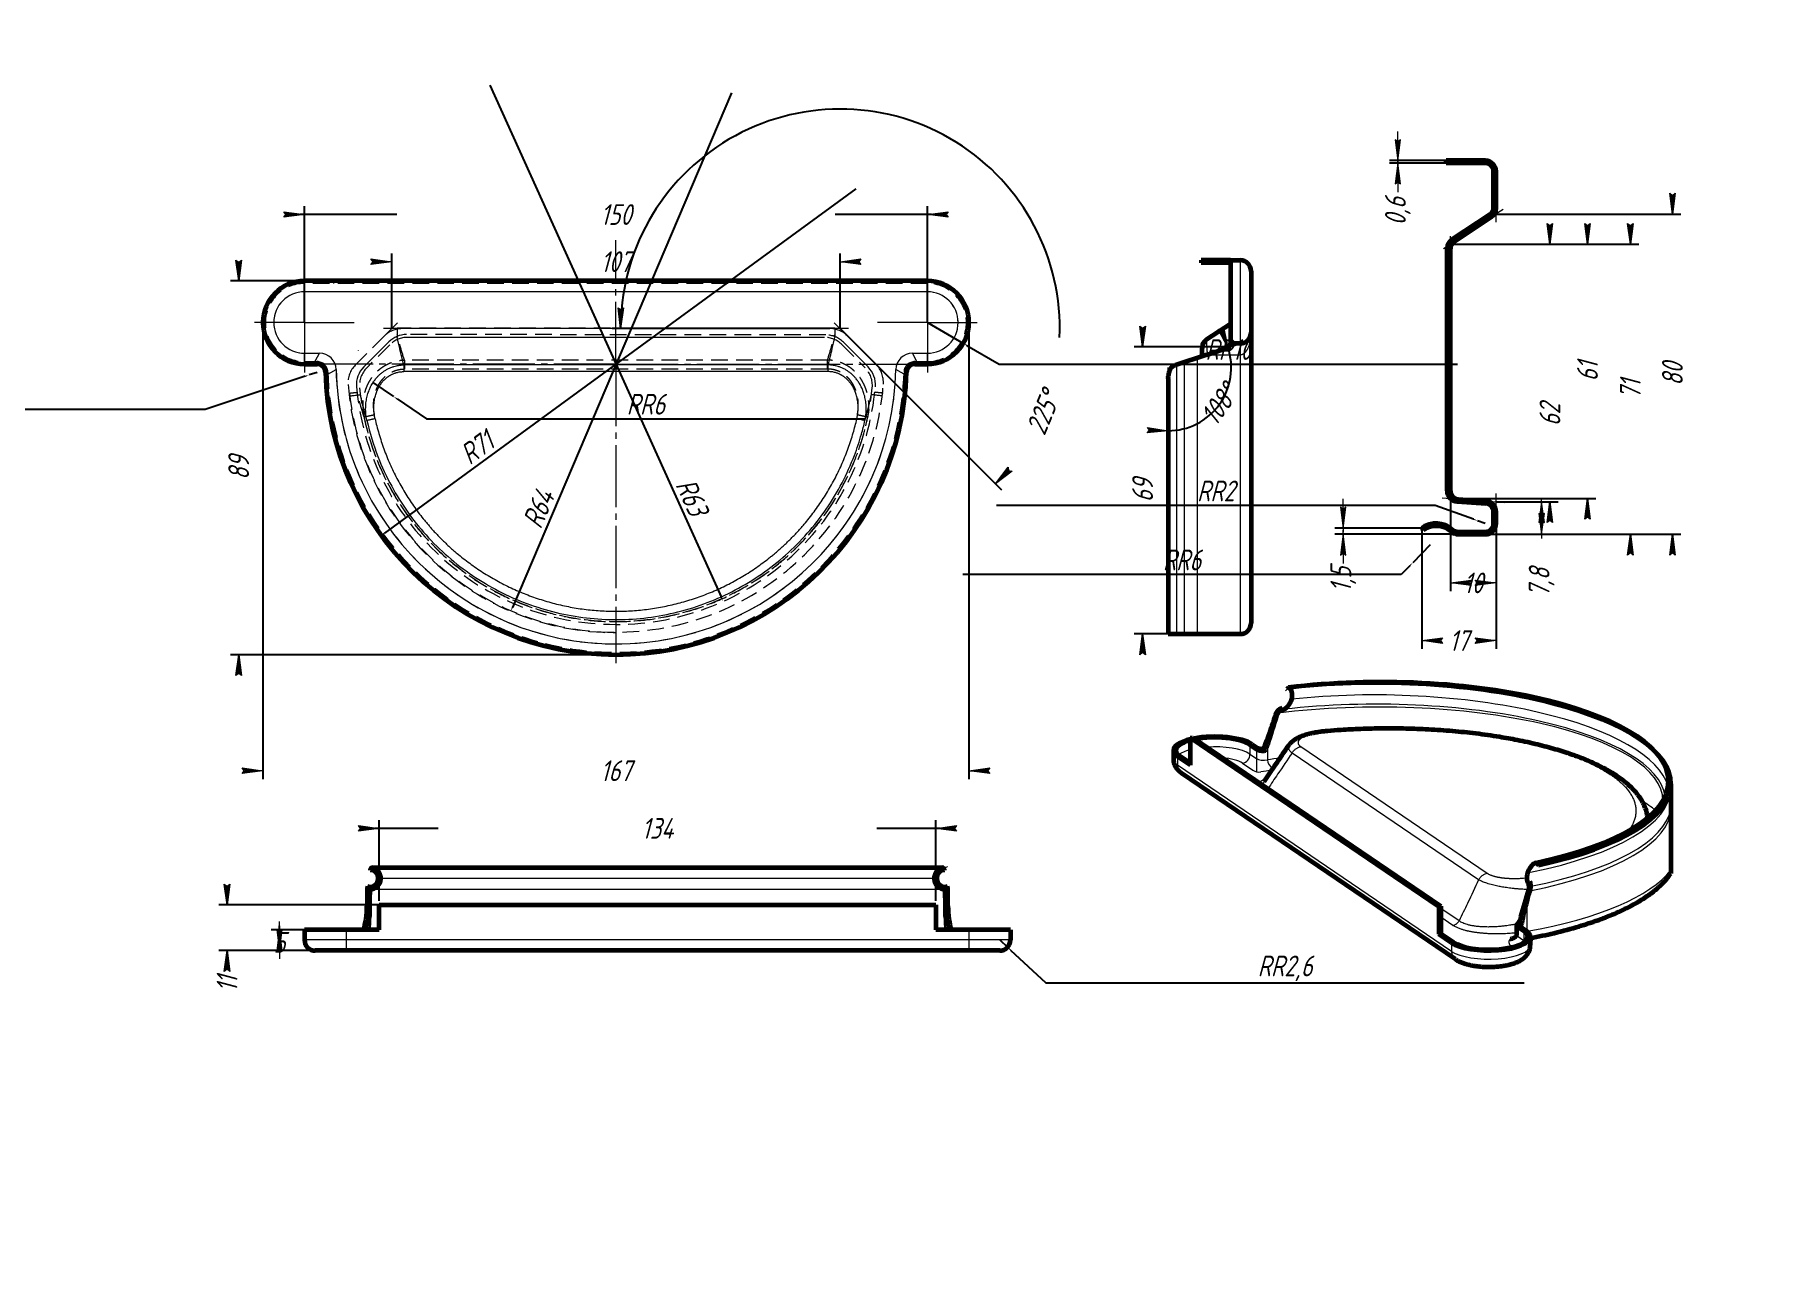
# Model space of a CAD drawing. Header units: millimetres. Extents: x 0 to 420, y 0 to 297.
import ezdxf

# ---------------------------------------------------------------- set-up
doc = ezdxf.new("R2010")
doc.units = ezdxf.units.MM
for name, pattern in [('K5LT_AUXILIARY', [0]), ('K5LT_AXLED', [19.5, 15, -1.5, 1.5, -1.5]), ('K5LT_BASIC', [0]), ('K5LT_DASHED', [6, 4, -2]), ('K5LT_THIN', [0])]:
    doc.linetypes.add(name, pattern=pattern)
doc.layers.add('Системный слой', color=7, linetype='Continuous')
doc.layers.add('Системный слой (1)', color=7, linetype='Continuous', true_color=0x909090)
doc.styles.add('KDIMTEXTSTYLE', font='GOST_AU.SHX', dxfattribs={"width": 0.96, "oblique": 15, "height": 5})
doc.dimstyles.new('KDIMSTYLE (1.00)', dxfattribs={"dimtxt": 5, "dimasz": 1, "dimexe": 2, "dimexo": 0, "dimgap": 1, "dimtad": 1, "dimtxsty": 'KDIMTEXTSTYLE', "dimsah": 1, "dimcen": 0, "dimdle": 1, "dimadec": 0, "dimazin": 0, "dimtfac": 0.667, "dimtmove": 0, "dimatfit": 3, "dimfxl": 1, "dimtvp": 1, "dimtolj": 1, "dimtzin": 0, "dimarcsym": 0})

msp = doc.modelspace()

# ---------------------------------------------------------------- blocks, each defined once
blk = doc.blocks.new('U0')
at = {"layer": 'Системный слой (1)', "color": 30, "linetype": 'K5LT_AXLED', "lineweight": 18, "true_color": 0xff8000}
for q in [(214.92, 239.73), (202.92, 227.73), (226.92, 227.73), (214.92, 215.73)]:
    blk.add_line((214.92, 227.73), q, dxfattribs=at)
blk = doc.blocks.new('U1')
at = {"layer": 'Системный слой (1)', "color": 30, "linetype": 'K5LT_AXLED', "lineweight": 18, "true_color": 0xff8000}
for q in [(64.92, 239.73), (52.92, 227.73), (76.92, 227.73), (64.92, 215.73)]:
    blk.add_line((64.92, 227.73), q, dxfattribs=at)
blk = doc.blocks.new('U2')
at = {"layer": 'Системный слой (1)', "color": 30, "linetype": 'K5LT_AXLED', "lineweight": 18, "true_color": 0xff8000}
for q in [(139.92, 247.58), (67.92, 217.73), (139.92, 145.73), (211.92, 217.73)]:
    blk.add_line((139.92, 217.73), q, dxfattribs=at)
blk = doc.blocks.new('U3')
at = {"layer": 'Системный слой (1)', "color": 7, "linetype": 'K5LT_THIN', "lineweight": 18}
for p, q in [((87.33, 227.66), (84.16, 224.49)), ((88.4, 226.25), (83.92, 226.25))]:
    blk.add_line(p, q, dxfattribs=at)
blk = doc.blocks.new('U4')
at = {"layer": 'Системный слой (1)', "color": 7, "linetype": 'K5LT_THIN', "lineweight": 18}
for p, q in [((192.5, 227.66), (195.67, 224.49)), ((195.92, 226.25), (191.43, 226.25))]:
    blk.add_line(p, q, dxfattribs=at)
blk = doc.blocks.new('KDIMARROW_01')
at = {"layer": 'Системный слой'}
blk.add_hatch(color=0, dxfattribs=at).paths.add_polyline_path([(0, 0), (-5, 0.66), (-4.5, 0), (-5, -0.66)])
at = {"layer": 'Системный слой', "color": 0, "linetype": 'K5LT_THIN', "lineweight": 18}
for p, q in [((-4.5, 0), (-5, 0.66)), ((-5, 0.66), (0, 0)), ((0, 0), (-5, -0.66)), ((-5, -0.66), (-4.5, 0))]:
    blk.add_line(p, q, dxfattribs=at)
at = {"layer": 'Системный слой (1)', "color": 0, "linetype": 'K5LT_THIN', "lineweight": 18}
blk.add_line((0, 0), (-1, 0), dxfattribs=at)
blk = doc.blocks.new('U6')
at = {"layer": 'Системный слой (1)', "color": 7, "linetype": 'K5LT_THIN', "lineweight": 18}
for p, q in [((353.52, 254.96), (350.78, 253.15)), ((351.85, 251.86), (351.85, 255.25))]:
    blk.add_line(p, q, dxfattribs=at)
blk = doc.blocks.new('U7')
at = {"layer": 'Системный слой (1)', "color": 7, "linetype": 'K5LT_THIN', "lineweight": 18}
for p, q in [((340.85, 245.49), (340.85, 248.56)), ((341.74, 247.16), (339.18, 245.46))]:
    blk.add_line(p, q, dxfattribs=at)
blk = doc.blocks.new('U8')
at = {"layer": 'Системный слой (1)', "color": 7, "linetype": 'K5LT_THIN', "lineweight": 18}
for p, q in [((338.85, 185.48), (342.7, 185.2)), ((340.85, 183.33), (340.85, 187.19))]:
    blk.add_line(p, q, dxfattribs=at)
blk = doc.blocks.new('U9')
at = {"layer": 'Системный слой (1)', "color": 7, "linetype": 'K5LT_THIN', "lineweight": 18}
for p, q in [((351.85, 182.11), (351.85, 186.53)), ((349.44, 184.71), (353.84, 184.39))]:
    blk.add_line(p, q, dxfattribs=at)
blk = doc.blocks.new('KDIMARROW_02')
at = {"layer": 'Системный слой'}
blk.add_hatch(color=0, dxfattribs=at).paths.add_polyline_path([(4.5, 0), (5, 0.66), (0, 0), (5, -0.66)])
at = {"layer": 'Системный слой', "color": 0, "linetype": 'K5LT_THIN', "lineweight": 18}
for p, q in [((5, 0.66), (0, 0)), ((0, 0), (5, -0.66)), ((0, 0), (7, 0)), ((4.5, 0), (5, 0.66)), ((5, -0.66), (4.5, 0))]:
    blk.add_line(p, q, dxfattribs=at)
at = {"layer": 'Системный слой (1)', "color": 0, "linetype": 'K5LT_THIN', "lineweight": 18}
blk.add_line((0, 0), (-1, 0), dxfattribs=at)

# ---------------------------------------------------------------- dimensions: what is measured, and where the dimension line sits
at = {"layer": 'Системный слой (1)', "color": 7}
for base, p1, p2, location, override in [((328.193, 266.13), (339.85, 266.73), (339.85, 266.13), (328.193, 254.518), {"dimexo": 0, "dimpost": '\\H5.0;\\W0.965;\\Q15;<>', "dimblk1": 'KDIMARROW_02', "dimblk2": 'KDIMARROW_02', "dimse1": 0, "dimse2": 0, "dimclrt": 7, "dimtolj": 1}), ((362.809, 176.73), (351.85, 184.53), (349.25, 176.73), (362.809, 165.124), {"dimexo": 0, "dimpost": '\\H5.0;\\W0.965;\\Q15;<>', "dimblk1": 'KDIMARROW_02', "dimblk2": 'KDIMARROW_02', "dimse1": 0, "dimse2": 0, "dimclrt": 7, "dimtolj": 1}), ((315.047, 176.73), (333.944, 178.23), (342.717, 176.73), (315.047, 165.849), {"dimexo": 0, "dimpost": '\\H5.0;\\W0.965;\\Q15;<>', "dimblk1": 'KDIMARROW_02', "dimblk2": 'KDIMARROW_02', "dimse1": 0, "dimse2": 0, "dimclrt": 7, "dimtolj": 1}), ((58.91, 76.462), (64.917, 81.462), (67.517, 76.462), (58.91, 78.462), {"dimexo": 0, "dimtoh": 1, "dimpost": '\\H5.0;\\W0.965;\\Q15;<>', "dimblk1": 'KDIMARROW_02', "dimblk2": 'KDIMARROW_02', "dimse1": 0, "dimse2": 0, "dimclrt": 7, "dimtmove": 1, "dimtolj": 1}), ((46.275, 76.462), (82.917, 87.462), (67.517, 76.462), (46.275, 68.435), {"dimexo": 0, "dimpost": '\\H5.0;\\W0.965;\\Q15;<>', "dimblk1": 'KDIMARROW_01', "dimblk2": 'KDIMARROW_01', "dimse1": 0, "dimse2": 0, "dimclrt": 7, "dimtolj": 1})]:
    msp.add_linear_dim(base=base, p1=p1, p2=p2, angle=90, location=location, dimstyle='KDIMSTYLE (1.00)', override=override, dxfattribs=at).render()
for base, p1, p2, location in [((64.917, 253.73), (214.917, 227.73), (64.917, 227.73), (139.917, 253.73)), ((82.917, 105.909), (216.917, 88.462), (82.917, 88.462), (149.917, 105.909))]:
    msp.add_linear_dim(base=base, p1=p1, p2=p2, location=location, dimstyle='KDIMSTYLE (1.00)', override={"dimexo": 0, "dimpost": '\\H5.0;\\W0.965;\\Q15;<>', "dimblk1": 'KDIMARROW_01', "dimblk2": 'KDIMARROW_01', "dimse1": 0, "dimse2": 0, "dimclrt": 7, "dimtolj": 1}, dxfattribs=at).render()
for base, p1, p2, location, text in [((394.309, 176.73), (351.85, 253.857), (349.25, 176.73), (394.309, 215.294), '\\H5.0;\\W0.965;\\Q15;\\H5.0;\\W0.965;\\Q15;\\Q15;80'), ((384.185, 176.73), (340.85, 246.562), (349.25, 176.73), (384.185, 211.646), '\\H5.0;\\W0.965;\\Q15;\\H5.0;\\W0.965;\\Q15;\\Q15;71'), ((373.855, 185.33), (340.85, 246.562), (340.85, 185.33), (373.855, 215.946), '\\H5.0;\\W0.965;\\Q15;\\H5.0;\\W0.965;\\Q15;\\Q15;61'), ((364.809, 184.53), (340.85, 246.562), (351.85, 184.53), (364.809, 205.53), '\\H5.0;\\W0.965;\\Q15;\\H5.0;\\W0.965;\\Q15;\\Q15;62'), ((49.072, 147.73), (139.917, 237.73), (139.917, 147.73), (49.072, 192.73), '\\H5.0;\\W0.965;\\Q15;\\H5.0;\\W0.965;\\Q15;\\Q15;89'), ((266.736, 152.73), (287.857, 221.875), (272.857, 152.73), (266.736, 187.303), '\\H5.0;\\W0.965;\\Q15;\\H5.0;\\W0.965;\\Q15;\\Q15;69')]:
    msp.add_linear_dim(base=base, p1=p1, p2=p2, angle=90, location=location, text=text, dimstyle='KDIMSTYLE (1.00)', override={"dimexo": 0, "dimblk1": 'KDIMARROW_01', "dimblk2": 'KDIMARROW_01', "dimse1": 0, "dimse2": 0, "dimclrt": 7, "dimtolj": 1}, dxfattribs=at).render()
for base, p1, p2, location, text in [((85.917, 242.378), (193.917, 226.249), (85.917, 226.249), (139.917, 242.378), '\\H5.0;\\W0.965;\\Q15;\\H5.0;\\W0.965;\\Q15;\\Q15;107'), ((54.917, 119.787), (224.917, 227.73), (54.917, 227.73), (139.917, 119.787), '\\H5.0;\\W0.965;\\Q15;\\H5.0;\\W0.965;\\Q15;\\Q15;167'), ((351.85, 165.023), (340.85, 185.33), (351.85, 179.33), (346.35, 165.023), '\\H5.0;\\W0.965;\\Q15;\\H5.0;\\W0.965;\\Q15;\\Q15;10'), ((351.85, 151.126), (333.944, 178.23), (351.85, 179.33), (342.897, 151.126), '\\H5.0;\\W0.965;\\Q15;\\H5.0;\\W0.965;\\Q15;\\Q15;17')]:
    msp.add_linear_dim(base=base, p1=p1, p2=p2, location=location, text=text, dimstyle='KDIMSTYLE (1.00)', override={"dimexo": 0, "dimblk1": 'KDIMARROW_01', "dimblk2": 'KDIMARROW_01', "dimse1": 0, "dimse2": 0, "dimclrt": 7, "dimtolj": 1}, dxfattribs=at).render()
for center, radius, location, override in [((214.917, 227.73), 10, (232.166, 217.73), {"dimtih": 1, "dimtoh": 1, "dimpost": '\\H5.0;\\W0.965;\\Q15;R<>', "dimblk2": 'KDIMARROW_01', "dimclrt": 7, "dimtmove": 1, "dimtolj": 1}), ((67.944, 215.73), 2, (41.021, 206.793), {"dimtih": 1, "dimtoh": 1, "dimpost": '\\H5.0;\\W0.965;\\Q15;R<>', "dimblk2": 'KDIMARROW_01', "dimclrt": 7, "dimtmove": 1, "dimtolj": 1}), ((81.399, 213.246), 6, (94.314, 204.557), {"dimtih": 1, "dimtoh": 1, "dimpost": '\\H5.0;\\W0.965;\\Q15;R<>', "dimblk2": 'KDIMARROW_01', "dimclrt": 7, "dimtmove": 1, "dimtolj": 1}), ((349.25, 179.33), 2, (337.169, 183.663), {"dimtih": 1, "dimtoh": 1, "dimpost": '\\H5.0;\\W0.965;\\Q15;R<>', "dimblk2": 'KDIMARROW_01', "dimclrt": 7, "dimtmove": 1, "dimtolj": 1}), ((335.968, 174.164), 6, (329.012, 167.05), {"dimtih": 1, "dimtoh": 1, "dimpost": '\\H5.0;\\W0.965;\\Q15;R<>', "dimblk2": 'KDIMARROW_01', "dimclrt": 7, "dimtmove": 1, "dimtolj": 1}), ((232.317, 79.062), 2.6, (243.437, 68.694), {"dimtih": 1, "dimtoh": 1, "dimpost": '\\H5.0;\\W0.965;\\Q15;R<>', "dimblk2": 'KDIMARROW_02', "dimclrt": 7, "dimtmove": 1, "dimtolj": 1})]:
    msp.add_radius_dim(center=center, radius=radius, location=location, dimstyle='KDIMSTYLE (1.00)', override=override, dxfattribs=at).render()
msp.add_angular_dim_2l(base=(141.032, 226.778), line1=((193.917, 226.249), (191.432, 226.249)), line2=((193.917, 226.249), (202.563, 217.603)), location=(242.778, 206.01), dimstyle='KDIMSTYLE (1.00)', override={"dimpost": '\\H5.0;\\W0.965;\\Q15;<>', "dimblk1": 'KDIMARROW_01', "dimblk2": 'KDIMARROW_01', "dimclrt": 7, "dimtolj": 1}, dxfattribs=at).render()
msp.add_angular_dim_2l(base=(287.343, 221.543), line1=((272.857, 216.875), (282.18, 219.983)), line2=((272.857, 216.875), (272.857, 214.273)), location=(285.203, 207.976), text='\\H5.0;\\W0.965;\\Q15;\\H5.0;\\W0.965;\\Q15;\\Q15;108\\Q15;°\\Q15;', dimstyle='KDIMSTYLE (1.00)', override={"dimblk1": 'KDIMARROW_01', "dimblk2": 'KDIMARROW_01', "dimclrt": 7, "dimtolj": 1}, dxfattribs=at).render()
for radius, location, text in [(70, (108.494, 194.781), '\\H5.0;\\W0.965;\\Q15;R\\H5.0;\\W0.965;\\Q15;\\Q15;71'), (64.689, (124.493, 181.479), '\\H5.0;\\W0.965;\\Q15;R\\H5.0;\\W0.965;\\Q15;\\Q15;64'), (62.704, (155.04, 184.262), '\\H5.0;\\W0.965;\\Q15;R\\H5.0;\\W0.965;\\Q15;\\Q15;63')]:
    msp.add_radius_dim(center=(139.917, 217.73), radius=radius, location=location, text=text, dimstyle='KDIMSTYLE (1.00)', override={"dimblk2": 'KDIMARROW_01', "dimclrt": 7, "dimtolj": 1}, dxfattribs=at).render()

# ---------------------------------------------------------------- hatches: boundary and pattern name
at = {"layer": 'Системный слой (1)'}
h = msp.add_hatch(dxfattribs=at)
h.set_pattern_fill('', angle=45, style=0, pattern_type=0)
h.set_pattern_definition([(45, (0, 0), (-1.06066, 1.06066), [])])
h.paths.add_polyline_path([(351.25, 182.113), (351.25, 179.33), (350.664, 177.916), (349.25, 177.33), (342.699, 177.33), (341.376, 177.83), (338.628, 179.205), (335.56, 179.039), (333.944, 178.23), (334.297, 177.732), (337.037, 178.717), (339.89, 178.135), (340.997, 177.38), (342.717, 176.73), (349.25, 176.73), (351.088, 177.492), (351.85, 179.33), (351.85, 182.113), (351.088, 183.951), (349.438, 184.706), (342.705, 185.196), (341.337, 185.882), (340.85, 187.19), (340.85, 245.489), (341.435, 246.903), (341.744, 247.156), (350.779, 253.146), (351.818, 254.843), (351.85, 255.249), (351.85, 264.13), (351.088, 265.969), (349.25, 266.73), (339.85, 266.73), (339.85, 266.13), (349.25, 266.13), (350.664, 265.545), (351.25, 264.13), (351.25, 255.408), (350.664, 253.994), (350.354, 253.74), (341.214, 247.69), (340.102, 246.04), (340.05, 245.522), (340.05, 187.205), (340.811, 185.366), (342.461, 184.612), (349.395, 184.107), (350.763, 183.421)])

# ---------------------------------------------------------------- linework, layer by layer
at = {"layer": 'Системный слой (1)', "color": 150, "linetype": 'K5LT_BASIC', "lineweight": 60, "true_color": 0x0080ff}
for p, q in [((349.25, 266.73), (339.85, 266.73)), ((339.85, 266.13), (339.85, 266.73)), ((349.25, 266.13), (339.85, 266.13)), ((351.25, 255.408), (351.25, 264.13)), ((351.85, 255.249), (351.85, 264.13)), ((350.354, 253.74), (341.214, 247.69)), ((350.779, 253.146), (341.744, 247.156)), ((340.05, 187.205), (340.05, 245.522)), ((340.85, 187.19), (340.85, 245.489)), ((287.857, 242.73), (280.857, 242.73)), ((280.857, 242.73), (280.857, 242.13)), ((287.857, 242.13), (280.857, 242.13)), ((287.857, 242.73), (290.257, 242.73)), ((287.857, 242.73), (287.857, 222.73)), ((292.857, 240.13), (292.857, 225.33)), ((214.917, 237.73), (64.917, 237.73)), ((282.222, 223.69), (287.857, 227.42)), ((282.222, 223.69), (282.222, 223.69)), ((287.857, 222.73), (290.257, 222.73)), ((287.857, 221.875), (287.857, 222.73)), ((292.468, 223.963), (292.468, 223.961)), ((292.855, 225.23), (292.856, 225.263)), ((292.857, 225.33), (292.857, 155.33)), ((282.18, 219.983), (274.663, 217.477)), ((281.057, 219.608), (281.057, 221.522)), ((282.18, 219.983), (287.857, 221.875)), ((64.917, 217.73), (67.944, 217.73)), ((211.889, 217.73), (214.917, 217.73)), ((272.857, 214.273), (272.857, 152.73)), ((342.705, 185.196), (349.438, 184.706)), ((342.461, 184.612), (349.395, 184.107)), ((351.25, 179.33), (351.25, 182.113)), ((351.85, 179.33), (351.85, 182.113)), ((333.944, 178.23), (334.298, 177.73)), ((342.699, 177.33), (349.25, 177.33)), ((342.717, 176.73), (349.25, 176.73)), ((272.857, 152.73), (290.257, 152.73)), ((301.879, 139.81), (301.44, 139.4)), ((301.596, 139.261), (301.44, 139.4)), ((278.239, 121.119), (278.241, 127.72)), ((278.241, 127.72), (278.78, 127.807)), ((278.241, 127.72), (338.038, 87.052)), ((278.78, 127.807), (338.577, 87.14)), ((292.585, 126.045), (294.174, 124.964)), ((293.124, 126.132), (294.115, 125.458)), ((302.025, 126.016), (302.025, 126.016)), ((311.249, 129.42), (311.248, 129.42)), ((274.143, 124.676), (274.142, 122.601)), ((278.239, 121.119), (275.161, 123.212)), ((278.239, 121.573), (275.7, 123.299)), ((296.249, 124.655), (295.606, 125.092)), ((342.053, 74.377), (276.101, 119.231)), ((393.933, 116.594), (393.925, 95.051)), ((361.525, 97.615), (362.082, 97.076)), ((81.034, 96.462), (218.799, 96.462)), ((82.917, 81.462), (82.917, 87.462)), ((82.917, 87.462), (216.917, 87.462)), ((216.917, 87.462), (216.917, 81.462)), ((338.038, 87.052), (338.036, 80.451)), ((338.577, 87.14), (338.038, 87.052)), ((338.577, 87.14), (338.575, 80.539)), ((64.917, 81.462), (64.917, 79.062)), ((74.917, 81.462), (64.917, 81.462)), ((82.917, 81.462), (74.917, 81.462)), ((224.917, 81.462), (216.917, 81.462)), ((234.917, 81.462), (224.917, 81.462)), ((234.917, 81.462), (234.917, 79.062)), ((338.575, 80.539), (338.036, 80.451)), ((341.113, 78.358), (338.036, 80.451)), ((341.652, 78.446), (338.575, 80.539)), ((356.745, 82.564), (356.744, 80.301)), ((356.949, 82.272), (358.538, 81.191)), ((357.193, 83.09), (357.925, 82.709)), ((358.086, 81.953), (359.077, 81.279)), ((360.095, 79.815), (360.094, 77.74)), ((74.917, 76.462), (67.517, 76.462)), ((224.917, 76.462), (74.917, 76.462)), ((232.317, 76.462), (224.917, 76.462)), ((355.029, 79.151), (355.029, 79.151)), ((355.029, 79.151), (355.03, 79.151))]:
    msp.add_line(p, q, dxfattribs=at)
at = {"layer": 'Системный слой (1)', "color": 7, "linetype": 'K5LT_THIN', "lineweight": 18}
for p, q in [((290.257, 242.73), (290.257, 222.73)), ((64.917, 237.73), (64.917, 235.13)), ((214.917, 237.73), (214.917, 235.13)), ((214.917, 235.13), (64.917, 235.13)), ((85.243, 223.077), (79.186, 217.021)), ((87.24, 226.249), (87.24, 224.146)), ((191.432, 226.249), (88.402, 226.249)), ((190.108, 224.146), (89.725, 224.146)), ((192.593, 226.249), (192.593, 224.146)), ((194.683, 222.985), (200.647, 217.021)), ((282.222, 223.69), (282.222, 223.69)), ((64.917, 217.73), (64.917, 220.33)), ((64.917, 220.33), (68.53, 220.33)), ((67.113, 217.73), (68.53, 220.33)), ((211.303, 220.33), (214.917, 220.33)), ((212.72, 217.73), (211.303, 220.33)), ((214.917, 217.73), (214.917, 220.33)), ((279.857, 219.208), (279.857, 152.73)), ((282.18, 219.983), (290.257, 219.983)), ((290.257, 219.983), (290.257, 152.73)), ((69.971, 214.983), (72.53, 216.409)), ((191.014, 217.527), (88.819, 217.527)), ((191.014, 215.909), (88.819, 215.909)), ((209.863, 214.983), (207.304, 216.409)), ((274.857, 217.542), (274.857, 152.73)), ((276.857, 152.73), (276.857, 218.208)), ((292.585, 126.045), (292.585, 123.781)), ((296.815, 126.082), (296.814, 122.389)), ((302.025, 126.016), (302.025, 126.016)), ((311.249, 129.42), (311.248, 129.42)), ((275.161, 123.212), (275.161, 121.137)), ((292.585, 123.781), (294.174, 122.701)), ((294.174, 124.964), (294.174, 122.701)), ((347.638, 93.517), (302.736, 124.055)), ((349.736, 95.041), (304.833, 125.579)), ((341.113, 76.284), (275.161, 121.137)), ((290.788, 121.603), (293.279, 119.909)), ((216.537, 93.862), (83.296, 93.862)), ((80.639, 91.262), (219.194, 91.262)), ((359.275, 88.379), (359.273, 81.137)), ((80.543, 84.678), (80.543, 81.462)), ((219.29, 84.678), (219.29, 81.462)), ((341.446, 82.551), (338.576, 84.503)), ((342.944, 83.64), (338.577, 86.61)), ((74.917, 81.462), (74.917, 79.062)), ((224.917, 81.462), (224.917, 79.062)), ((356.948, 80.008), (358.537, 78.928)), ((358.538, 81.191), (358.537, 78.928)), ((74.917, 79.062), (64.917, 79.062)), ((74.917, 79.062), (74.917, 76.462)), ((224.917, 79.062), (74.917, 79.062)), ((224.917, 79.062), (224.917, 76.462)), ((234.917, 79.062), (224.917, 79.062)), ((341.113, 78.358), (341.113, 76.284)), ((355.029, 79.151), (355.029, 79.151)), ((355.312, 77.721), (355.862, 77.346))]:
    msp.add_line(p, q, dxfattribs=at)
at = {"layer": 'Системный слой (1)', "color": 7, "linetype": 'K5LT_DASHED', "lineweight": 18}
for p, q in [((214.917, 237.13), (64.917, 237.13)), ((64.917, 237.13), (64.917, 235.13)), ((71.917, 237.73), (71.917, 237.13)), ((207.917, 237.13), (207.917, 237.73)), ((214.917, 237.13), (214.917, 235.13)), ((214.917, 235.13), (64.917, 235.13)), ((84.159, 224.492), (77.156, 217.489)), ((192.597, 226.408), (87.236, 226.408)), ((190.446, 224.742), (89.491, 224.835)), ((195.674, 224.492), (202.563, 217.603)), ((64.917, 218.33), (64.917, 220.33)), ((64.917, 220.33), (68.53, 220.33)), ((85.483, 222.389), (79.925, 216.831)), ((190.864, 218.69), (88.969, 218.69)), ((194.35, 222.389), (199.908, 216.831)), ((211.303, 220.33), (214.917, 220.33)), ((214.917, 218.33), (214.917, 220.33)), ((64.917, 218.33), (67.944, 218.33)), ((190.864, 216.522), (88.969, 216.522)), ((211.889, 218.33), (214.917, 218.33)), ((70.716, 212.477), (70.114, 212.477)), ((70.723, 212.382), (70.121, 212.382)), ((209.112, 212.403), (209.714, 212.403)), ((71.034, 209.273), (70.429, 209.273)), ((208.799, 209.273), (209.404, 209.273))]:
    msp.add_line(p, q, dxfattribs=at)
at = {"layer": 'Системный слой (1)', "color": 150, "linetype": 'K5LT_BASIC', "lineweight": 60, "true_color": 0x0080ff}
for centre, radius, start, end in [((349.25, 264.13), 2.6, 0, 90), ((349.25, 264.13), 2, 0, 90), ((349.25, 255.408), 2, 303.50567, 0), ((349.25, 255.249), 2.6, 306.01818, 0), ((342.65, 245.522), 2.6, 123.50567, 180), ((342.85, 245.489), 2, 123.54973, 180), ((290.257, 240.13), 2.6, 0, 90), ((64.917, 227.73), 10, 90, 270), ((214.917, 227.73), 10, 270, 90), ((283.657, 221.522), 2.6, 123.50567, 180), ((283.658, 221.521), 2.601, 123.52361, 162.07248), ((283.658, 221.521), 2.601, 123.52361, 162.07248), ((290.257, 225.33), 2.6, 270, 0), ((67.944, 215.73), 2, 1.59175, 90), ((139.917, 217.73), 70, 181.59175, 358.40825), ((211.889, 215.73), 2, 90, 178.40825), ((271.501, 226.964), 10, 286.62783, 288.43495), ((342.65, 187.205), 2.6, 180, 265.84036), ((342.85, 187.19), 2, 180, 265.84036), ((349.25, 182.113), 2, 0, 85.84036), ((349.25, 182.113), 2.6, 0, 85.84036), ((337.407, 173.331), 6, 48.58873, 125.25003), ((337.425, 173.331), 5.4, 48.58944, 125.41025), ((334.45, 176.73), 2, 89.59149, 90), ((342.717, 179.33), 2.6, 228.58944, 270), ((342.699, 179.33), 2, 228.58873, 270), ((349.25, 179.33), 2, 270, 0), ((349.25, 179.33), 2.6, 270, 0), ((290.257, 155.33), 2.6, 270, 0), ((301.201, 132.507), 2.6, 109.69476, 162.68246), ((300.881, 132.469), 2, 105.86964, 162.67979), ((295.364, 125.741), 0.693, 259.12794, 335.26269), ((296.026, 125.01), 0.42, 95.97715, 96.05135), ((296.026, 125.01), 0.42, 270.54981, 340.99571), ((80.696, 93.862), 2, 251.22287, 87.28084), ((80.696, 93.862), 2.6, 268.74379, 82.8744), ((219.137, 93.862), 2.6, 97.12566, 271.25621), ((219.137, 93.862), 2, 92.71916, 288.77713), ((357.839, 91.66), 2, 343.65954, 30.63075), ((357.642, 92.039), 2.6, 343.67285, 24.51539), ((355.703, 84.424), 2, 307.22383, 344.45699), ((356.06, 83.431), 2, 332.85765, 350.74845), ((67.517, 79.062), 2.6, 180, 270), ((232.317, 79.062), 2.6, 270, 0)]:
    msp.add_arc(centre, radius, start, end, dxfattribs=at)
at = {"layer": 'Системный слой (1)', "color": 7, "linetype": 'K5LT_DASHED', "lineweight": 18}
for centre, radius, start, end in [((64.917, 227.73), 9.4, 90, 270), ((214.917, 227.73), 9.4, 270, 90), ((64.917, 227.73), 7.4, 90, 270), ((214.917, 227.73), 7.4, 270, 90), ((88.402, 220.249), 6, 89.99984, 135), ((89.725, 218.146), 6, 90, 135), ((190.108, 218.146), 6, 45, 90), ((190.44, 218.742), 6, 45, 89.94739), ((191.432, 220.249), 6, 45, 89.99984), ((80.023, 219.621), 2.6, 146.65959, 147.50623), ((67.944, 215.73), 2.6, 1.59175, 90), ((139.917, 217.73), 69.4, 181.59175, 358.40825), ((139.917, 217.73), 67.4, 181.12352, 358.87648), ((81.399, 213.246), 6, 135, 184.38196), ((77.844, 216.308), 2.6, 146.65959, 146.81977), ((84.168, 212.589), 6, 135, 185.26936), ((195.665, 212.589), 6, 354.73064, 45), ((198.32, 213.36), 6, 355.72076, 45), ((211.889, 215.73), 2.6, 90, 178.40825), ((139.917, 217.73), 64.689, 184.38196, 270), ((139.917, 217.73), 64.567, 186.22855, 355.72076), ((139.917, 217.73), 62.704, 185.01036, 354.98964), ((139.917, 217.73), 61.985, 185.26936, 354.73064)]:
    msp.add_arc(centre, radius, start, end, dxfattribs=at)
at = {"layer": 'Системный слой (1)', "color": 7, "linetype": 'K5LT_THIN', "lineweight": 18}
for centre, radius, start, end in [((64.917, 227.73), 7.4, 90, 270), ((214.917, 227.73), 7.4, 270, 90), ((89.486, 218.835), 6, 89.94739, 135), ((192.003, 222.836), 2, 72.15523, 72.83559), ((68.53, 216.33), 4, 1.12352, 90), ((211.303, 216.33), 4, 90, 178.87648), ((139.917, 217.73), 67.4, 181.12352, 358.87648), ((83.429, 212.778), 6, 135, 185.01036), ((196.404, 212.778), 6, 354.98964, 45), ((294.741, 122.059), 2.6, 235.78072, 279.7296), ((355.831, 78.483), 0.922, 99.21508, 235.78072)]:
    msp.add_arc(centre, radius, start, end, dxfattribs=at)
at = {"layer": 'Системный слой (1)', "color": 232, "linetype": 'K5LT_AUXILIARY', "lineweight": 18, "true_color": 0xc52b79}
msp.add_arc((80.023, 219.621), 2.6, 146.65959, 147.50623, dxfattribs=at)
at = {"layer": 'Системный слой (1)', "color": 150, "linetype": 'K5LT_BASIC', "lineweight": 60, "true_color": 0x0080ff}
for centre, major_axis, ratio, start_param, end_param in [((300.547, 137.134), (-1.358, -2.663), 0.6690368, 0.5558944, 3.155644), ((326.106, 117.85), (-67.271, 0.718), 0.3462524, 3.1415927, 5.0844972), ((326.106, 117.85), (-67.827, 1.257), 0.3404274, 3.1415927, 5.066631), ((296.632, 131.368), (-2.45, -8.363), 0.162817, 0.8295691, 1.4798089), ((326.1, 101.285), (-60.716, -207.273), 0.162817, 4.6062951, 4.6402635), ((326.1, 101.285), (-61.241, -209.065), 0.162817, 4.6065774, 4.6214016), ((284.143, 124.672), (-10, 0.004), 0.3327709, 5.3437535, 6.2831853), ((284.143, 124.672), (-9.4, 0.003), 0.3327709, 5.3912695, 6.2831853), ((284.143, 124.672), (-10, 0.004), 0.3327709, 3.5969583, 5.2354096), ((284.143, 124.672), (-9.4, 0.003), 0.3327709, 3.5969583, 5.2397353), ((295.971, 126.796), (-1.75, -5.973), 0.162817, 1.2911043, 1.4986709), ((284.143, 124.672), (-10, 0.004), 0.3327709, 0, 0.4553656), ((284.143, 124.672), (-9.4, 0.003), 0.3327709, 0, 0.4553656), ((296.63, 125.867), (2.8, -0.001), 0.3327709, 3.5969583, 4.1900835), ((295.971, 125.256), (2, -0.001), 0.3327709, 3.5969583, 4.742322), ((323.376, 117.158), (-70, 0.026), 0.3327709, 2.1472833, 3.1415927), ((323.933, 116.62), (-70, 0.026), 0.3327709, 2.1472833, 3.1415927), ((361.395, 94.807), (-1.105, -2.778), 0.6690368, 3.6179275, 5.8063447), ((149.917, 78.895), (0, -210), 0.3333333, 4.6500969, 4.6731255), ((149.917, 78.895), (0, -208.2), 0.3333333, 4.652954, 4.6846076), ((149.917, 78.895), (0, -208.2), 0.3333333, -4.6846076, -4.652954), ((149.917, 78.895), (0, -210), 0.3333333, -4.6731255, -4.6500969), ((326.1, 101.285), (-60.716, -207.273), 0.162817, 1.5378891, 1.5693375), ((360.602, 87.863), (-2.45, -8.363), 0.162817, 4.6983436, 5.3637295), ((326.1, 101.285), (-61.241, -209.065), 0.162817, 1.556751, 1.5707652), ((77.113, 87.475), (0, -8.58), 0.3333333, 0.7941649, 1.5315329), ((77.944, 84.895), (0, -7.8), 0.3333333, 1.1149755, 1.543015), ((221.889, 84.895), (0, -7.8), 0.3333333, 4.7401703, 5.1682098), ((222.72, 87.475), (0, -8.58), 0.3333333, 4.7516524, 5.4890204), ((358.746, 84.104), (-1.75, -5.973), 0.162817, 4.6794817, 4.7962226), ((350.095, 79.818), (10, -0.004), 0.3327709, 3.5969583, 6.2831853), ((350.095, 79.818), (9.4, -0.003), 0.3327709, 3.5969583, 6.2831853), ((358.745, 82.564), (-2, 0.001), 0.3327709, 5.8706093, 6.2831853), ((358.745, 82.564), (-2, 0.001), 0.3327709, 0, 0.4553656), ((360.6, 82.361), (-2.8, 0.001), 0.3327709, 6.114364, 6.2831853), ((360.6, 82.361), (-2.8, 0.001), 0.3327709, 0, 0.4553656), ((350.095, 79.818), (9.4, -0.003), 0.3327709, 0, 0.4553656), ((350.095, 79.818), (10, -0.004), 0.3327709, 0, 0.4553656)]:
    msp.add_ellipse(centre, major_axis=major_axis, ratio=ratio, start_param=start_param, end_param=end_param, dxfattribs=at)
at = {"layer": 'Системный слой (1)', "color": 7, "linetype": 'K5LT_THIN', "lineweight": 18}
for centre, major_axis, ratio, start_param, end_param in [((325.766, 114.921), (-67.827, 1.257), 0.3404274, 3.2423486, 5.066631), ((322.147, 112.016), (-69.885, -0.576), 0.3304524, 3.1415927, 5.0429775), ((323.491, 112.713), (-69.192, 0.223), 0.3337707, 3.1925982, 5.0471585), ((284.142, 122.597), (-10, 0.004), 0.3327709, 0, 0.4553656), ((284.142, 122.409), (-9.4, 0.003), 0.3327709, 5.3912695, 5.9130278), ((284.141, 120.523), (-7.4, 0.003), 0.3327709, -0.6474394, -0.557728), ((284.142, 122.409), (-9.4, 0.003), 0.3327709, 3.5969583, 4.9189136), ((284.141, 120.523), (-7.4, 0.003), 0.3327709, 3.5969583, 4.4605966), ((290.788, 123.489), (1.125, 1.654), 0.8469155, 3.8177876, 5.3885839), ((295.97, 122.993), (-2, 0.001), 0.3327709, 0.4553656, 2.0065528), ((326.1, 101.442), (-69.4, 0.025), 0.3327709, -1.1825529, -1.1350398), ((298.61, 122.096), (1.124, -1.654), 0.8469155, 4.036194, 5.3484062), ((277.675, 121.546), (-1.575, -2.315), 0.8469155, 5.3885839, 6.2831853), ((326.099, 99.556), (-67.4, 0.025), 0.3327709, -1.1385353, -1.0941149), ((323.817, 115.279), (-70, 0.026), 0.3327709, 2.1158736, 3.1415927), ((323.931, 110.838), (-70, 0.026), 0.3327709, 2.1123573, 3.1415927), ((324.046, 111.909), (-70, 0.026), 0.3327709, 2.1143326, 3.0842971), ((326.1, 101.442), (-69.4, 0.025), 0.3327709, 3.5335676, 3.6446986), ((326.1, 101.631), (-70, 0.026), 0.3327709, 2.0651276, 2.8918285), ((358.744, 80.3), (-2, 0.001), 0.3327709, 6.2613058, 6.2831853), ((358.744, 80.3), (-2, 0.001), 0.3327709, 0, 0.4553656), ((343.627, 76.692), (-1.575, -2.315), 0.8469155, 5.3885839, 6.2831853), ((350.094, 77.744), (10, -0.004), 0.3327709, 3.5969583, 6.2831853), ((326.099, 99.556), (-67.4, 0.025), 0.3327709, -4.2578542, -4.252429), ((356.74, 78.636), (1.125, 1.654), 0.8469155, 5.1072488, 5.3885839), ((350.094, 77.555), (9.4, -0.003), 0.3327709, 0.3701575, 0.4553656)]:
    msp.add_ellipse(centre, major_axis=major_axis, ratio=ratio, start_param=start_param, end_param=end_param, dxfattribs=at)
at = {"layer": 'Системный слой (1)', "color": 7, "linetype": 'K5LT_DASHED', "lineweight": 18}
for points, knots in [([(87.236, 226.408), (87.236, 226.293), (87.236, 226.079), (87.236, 225.783), (87.236, 225.522), (87.236, 225.285), (87.236, 225.07), (87.236, 224.887), (87.236, 224.785), (87.236, 224.74)], [0, 0, 0, 0, 1.7431245, 3.2639838, 4.6224634, 6.021121, 7.4318704, 8.7515943, 10, 10, 10, 10]), ([(88.969, 218.69), (88.6, 219.863), (88.253, 221.04), (87.91, 222.249), (87.901, 222.278), (87.676, 223.119), (87.455, 223.929), (87.236, 224.74)], [1.99201726, 1.99201726, 1.99201726, 1.99201726, 2.51783671, 2.51783671, 2.53103573, 2.53103573, 2.89162817, 2.89162817, 2.89162817, 2.89162817]), ([(190.864, 218.69), (191.233, 219.863), (191.581, 221.04), (191.923, 222.249), (191.932, 222.278), (192.159, 223.119), (192.379, 223.929), (192.597, 224.74)], [1.99201726, 1.99201726, 1.99201726, 1.99201726, 2.51783671, 2.51783671, 2.53103543, 2.53103543, 2.89164106, 2.89164106, 2.89164106, 2.89164106]), ([(192.597, 226.408), (192.597, 226.293), (192.597, 226.079), (192.597, 225.783), (192.597, 225.522), (192.597, 225.285), (192.597, 225.07), (192.597, 224.887), (192.597, 224.785), (192.597, 224.74)], [0, 0, 0, 0, 1.7431242, 3.2639834, 4.622463, 6.021121, 7.4318712, 8.7515951, 10, 10, 10, 10]), ([(79.265, 204.938), (79.131, 205.586), (78.989, 206.793), (79.011, 208.388), (79.166, 209.621), (79.355, 210.523), (79.556, 211.24), (79.748, 211.801), (79.924, 212.251), (80.085, 212.62), (80.243, 212.956), (80.426, 213.314), (80.66, 213.731), (80.976, 214.237), (81.373, 214.791), (81.817, 215.33), (82.251, 215.791), (82.669, 216.186), (83.126, 216.575), (83.698, 217.003), (84.415, 217.454), (85.211, 217.856), (85.989, 218.163), (86.695, 218.376), (87.348, 218.525), (87.954, 218.62), (88.499, 218.672), (88.824, 218.687), (88.969, 218.69)], [0, 0, 0, 0, 3.0616026, 5.6176049, 7.3549232, 8.7791576, 9.8511351, 10.767652, 11.489197, 12.0549432, 12.6042859, 13.1767364, 13.8803445, 14.7696902, 15.873475, 16.9574418, 17.9136466, 18.7133876, 19.5317644, 20.5985533, 21.9034769, 23.3004715, 24.5597404, 25.6173839, 26.5705733, 27.535503, 28.3453119, 29, 29, 29, 29]), ([(88.969, 218.69), (88.969, 218.613), (88.968, 218.451), (88.968, 218.18), (88.968, 217.902), (88.968, 217.606), (88.968, 217.29), (88.968, 216.926), (88.969, 216.668), (88.969, 216.522)], [0, 0, 0, 0, 1.6336159, 3.0583928, 4.3300008, 5.6344331, 6.9796509, 8.2850876, 10, 10, 10, 10]), ([(190.864, 216.522), (190.865, 216.661), (190.865, 216.923), (190.865, 217.284), (190.865, 217.604), (190.865, 217.9), (190.865, 218.176), (190.865, 218.404), (190.865, 218.571), (190.865, 218.656), (190.864, 218.69)], [0, 0, 0, 0, 1.798477, 3.3669358, 4.7663948, 6.2015389, 7.6809313, 9.1159874, 10.2251981, 11, 11, 11, 11]), ([(200.568, 204.938), (200.702, 205.586), (200.844, 206.793), (200.822, 208.388), (200.668, 209.621), (200.478, 210.523), (200.277, 211.24), (200.086, 211.801), (199.909, 212.251), (199.748, 212.62), (199.59, 212.956), (199.407, 213.314), (199.174, 213.731), (198.857, 214.237), (198.461, 214.791), (198.016, 215.33), (197.582, 215.791), (197.165, 216.186), (196.707, 216.575), (196.135, 217.003), (195.418, 217.454), (194.623, 217.856), (193.844, 218.163), (193.138, 218.376), (192.485, 218.525), (191.879, 218.62), (191.334, 218.672), (191.009, 218.687), (190.864, 218.69)], [0, 0, 0, 0, 3.0616049, 5.6176093, 7.3549288, 8.7791639, 9.8511419, 10.7676591, 11.4892043, 12.0549504, 12.6042932, 13.1767437, 13.8803517, 14.7696971, 15.8734815, 16.9574484, 17.913654, 18.7133965, 19.5317756, 20.5985683, 21.9034956, 23.3004928, 24.5597626, 25.6174069, 26.5705973, 27.5355283, 28.3453291, 29, 29, 29, 29]), ([(81.801, 205.47), (81.799, 205.478), (81.798, 205.485), (81.786, 205.542), (81.777, 205.587), (81.751, 205.721), (81.735, 205.808), (81.705, 205.982), (81.691, 206.069), (81.653, 206.329), (81.631, 206.502), (81.577, 207.026), (81.556, 207.379), (81.549, 208.075), (81.561, 208.421), (81.609, 208.996), (81.636, 209.228), (81.697, 209.641), (81.729, 209.823), (81.803, 210.184), (81.844, 210.363), (81.938, 210.72), (81.99, 210.899), (82.075, 211.161), (82.104, 211.246), (82.164, 211.417), (82.196, 211.502), (82.262, 211.673), (82.296, 211.758), (82.368, 211.929), (82.406, 212.014), (82.5, 212.219), (82.558, 212.338), (82.649, 212.515), (82.681, 212.574), (82.746, 212.693), (82.779, 212.753), (82.845, 212.868), (82.878, 212.924), (82.946, 213.035), (82.981, 213.091), (83.052, 213.203), (83.089, 213.258), (83.165, 213.37), (83.203, 213.426), (83.292, 213.55), (83.341, 213.617), (83.445, 213.753), (83.498, 213.821), (83.608, 213.956), (83.665, 214.024), (83.784, 214.16), (83.845, 214.227), (83.967, 214.358), (84.028, 214.42), (84.149, 214.541), (84.21, 214.6), (84.331, 214.713), (84.392, 214.768), (84.514, 214.873), (84.574, 214.924), (84.684, 215.014), (84.733, 215.053), (84.831, 215.128), (84.88, 215.165), (84.977, 215.236), (85.026, 215.271), (85.124, 215.338), (85.173, 215.371), (85.29, 215.448), (85.359, 215.492), (85.496, 215.575), (85.565, 215.615), (85.737, 215.712), (85.841, 215.767), (86.049, 215.87), (86.154, 215.918), (86.33, 215.994), (86.401, 216.024), (86.545, 216.08), (86.616, 216.107), (86.83, 216.183), (86.973, 216.228), (87.261, 216.309), (87.406, 216.344), (87.697, 216.406), (87.844, 216.432), (88.133, 216.473), (88.276, 216.489), (88.485, 216.505), (88.551, 216.509), (88.684, 216.516), (88.749, 216.519), (88.867, 216.521), (88.917, 216.521), (88.969, 216.522)], [5.3275367, 5.3275367, 5.3275367, 5.3275367, 5.3557222, 5.3557222, 5.5371857, 5.5371857, 5.8705695, 5.8705695, 6.2034246, 6.2034246, 6.8668846, 6.8668846, 8.2023942, 8.2023942, 9.5109859, 9.5109859, 10.3992824, 10.3992824, 11.103922, 11.103922, 11.8038029, 11.8038029, 12.5152766, 12.5152766, 12.8600483, 12.8600483, 13.2086291, 13.2086291, 13.5617817, 13.5617817, 13.9205986, 13.9205986, 14.4300012, 14.4300012, 14.6893886, 14.6893886, 14.9523192, 14.9523192, 15.2027326, 15.2027326, 15.4569122, 15.4569122, 15.7152334, 15.7152334, 15.9780783, 15.9780783, 16.3039827, 16.3039827, 16.6382397, 16.6382397, 16.9820816, 16.9820816, 17.3369247, 17.3369247, 17.6761391, 17.6761391, 18.004271, 18.004271, 18.3226663, 18.3226663, 18.632291, 18.632291, 18.8755478, 18.8755478, 19.1141295, 19.1141295, 19.3483782, 19.3483782, 19.5786797, 19.5786797, 19.8970033, 19.8970033, 20.2088326, 20.2088326, 20.6695884, 20.6695884, 21.1191207, 21.1191207, 21.4226301, 21.4226301, 21.7221186, 21.7221186, 22.3108819, 22.3108819, 22.8949226, 22.8949226, 23.4791147, 23.4791147, 24.0400181, 24.0400181, 24.2998446, 24.2998446, 24.5591339, 24.5591339, 24.7551504, 24.7551504, 24.7551504, 24.7551504]), ([(198.032, 205.47), (198.034, 205.478), (198.035, 205.485), (198.047, 205.542), (198.056, 205.587), (198.082, 205.721), (198.098, 205.808), (198.128, 205.982), (198.142, 206.069), (198.181, 206.329), (198.202, 206.502), (198.256, 207.026), (198.277, 207.379), (198.284, 208.075), (198.272, 208.421), (198.224, 208.996), (198.198, 209.228), (198.136, 209.641), (198.104, 209.823), (198.03, 210.184), (197.989, 210.363), (197.895, 210.72), (197.843, 210.899), (197.758, 211.161), (197.73, 211.246), (197.669, 211.417), (197.638, 211.502), (197.571, 211.673), (197.537, 211.758), (197.465, 211.929), (197.427, 212.014), (197.333, 212.219), (197.275, 212.338), (197.184, 212.515), (197.152, 212.574), (197.088, 212.693), (197.054, 212.753), (196.988, 212.868), (196.955, 212.924), (196.887, 213.035), (196.852, 213.091), (196.781, 213.203), (196.744, 213.258), (196.669, 213.37), (196.63, 213.426), (196.542, 213.55), (196.492, 213.617), (196.389, 213.753), (196.335, 213.821), (196.225, 213.956), (196.168, 214.024), (196.05, 214.16), (195.988, 214.227), (195.866, 214.358), (195.806, 214.42), (195.684, 214.541), (195.623, 214.6), (195.502, 214.713), (195.441, 214.768), (195.319, 214.873), (195.259, 214.924), (195.149, 215.014), (195.1, 215.053), (195.002, 215.128), (194.954, 215.165), (194.856, 215.236), (194.807, 215.271), (194.709, 215.338), (194.661, 215.371), (194.543, 215.448), (194.474, 215.492), (194.337, 215.575), (194.268, 215.615), (194.096, 215.712), (193.992, 215.767), (193.784, 215.87), (193.68, 215.918), (193.503, 215.994), (193.432, 216.024), (193.289, 216.08), (193.217, 216.107), (193.003, 216.183), (192.86, 216.228), (192.572, 216.309), (192.427, 216.344), (192.136, 216.406), (191.989, 216.432), (191.7, 216.473), (191.557, 216.489), (191.348, 216.505), (191.282, 216.509), (191.15, 216.516), (191.084, 216.519), (190.966, 216.521), (190.916, 216.521), (190.864, 216.522)], [5.3275367, 5.3275367, 5.3275367, 5.3275367, 5.3557222, 5.3557222, 5.5371857, 5.5371857, 5.8705695, 5.8705695, 6.2034246, 6.2034246, 6.8668846, 6.8668846, 8.2023942, 8.2023942, 9.5109859, 9.5109859, 10.3992824, 10.3992824, 11.103922, 11.103922, 11.8038029, 11.8038029, 12.5152766, 12.5152766, 12.8600483, 12.8600483, 13.2086291, 13.2086291, 13.5617817, 13.5617817, 13.9205986, 13.9205986, 14.4300012, 14.4300012, 14.6893886, 14.6893886, 14.9523192, 14.9523192, 15.2027326, 15.2027326, 15.4569122, 15.4569122, 15.7152334, 15.7152334, 15.9780783, 15.9780783, 16.3039827, 16.3039827, 16.6382397, 16.6382397, 16.9820816, 16.9820816, 17.3369247, 17.3369247, 17.6761391, 17.6761391, 18.004271, 18.004271, 18.3226663, 18.3226663, 18.632291, 18.632291, 18.8755478, 18.8755478, 19.1141295, 19.1141295, 19.3483782, 19.3483782, 19.5786797, 19.5786797, 19.8970033, 19.8970033, 20.2088326, 20.2088326, 20.6695884, 20.6695884, 21.1191207, 21.1191207, 21.4226301, 21.4226301, 21.7221186, 21.7221186, 22.3108819, 22.3108819, 22.8949226, 22.8949226, 23.4791147, 23.4791147, 24.0400181, 24.0400181, 24.2998446, 24.2998446, 24.5591339, 24.5591339, 24.7551504, 24.7551504, 24.7551504, 24.7551504]), ([(75.611, 210.712), (75.824, 210.735), (76.125, 210.768), (76.489, 210.807), (76.724, 210.832), (76.941, 210.856), (77.132, 210.876), (77.292, 210.893), (77.416, 210.907), (77.503, 210.916), (77.557, 210.922), (77.578, 210.925), (77.585, 210.925)], [0, 0, 0, 0, 2.8794261, 4.0700273, 5.2979529, 6.5517356, 7.783697, 8.9923344, 10.1788021, 11.2623106, 12.1992723, 13, 13, 13, 13]), ([(204.222, 210.712), (204.008, 210.735), (203.706, 210.768), (203.342, 210.807), (203.106, 210.832), (202.889, 210.856), (202.699, 210.876), (202.54, 210.894), (202.417, 210.907), (202.33, 210.916), (202.276, 210.922), (202.255, 210.925), (202.248, 210.925)], [0, 0, 0, 0, 2.8908, 4.0847471, 5.3143143, 6.5666699, 7.7957848, 9.0003466, 10.1840264, 11.264303, 12.1999072, 13, 13, 13, 13]), ([(81.801, 205.47), (81.665, 205.441), (81.409, 205.388), (81.059, 205.314), (80.752, 205.25), (80.385, 205.173), (80.058, 205.105), (79.784, 205.047), (79.611, 205.011), (79.45, 204.977), (79.352, 204.957), (79.301, 204.946), (79.279, 204.941), (79.269, 204.939), (79.265, 204.938)], [0, 0, 0, 0, 1.6161014, 3.0455531, 4.2739758, 5.5112294, 7.9689459, 9.20633, 10.4450904, 11.6143509, 13.3740454, 13.9728636, 14.4889466, 15, 15, 15, 15]), ([(79.265, 204.938), (79.891, 201.953), (81.477, 196.45), (84.776, 189.04), (88.639, 182.608), (93.141, 176.782), (98.382, 171.464), (104.261, 166.793), (110.624, 162.881), (117.408, 159.764), (124.512, 157.483), (131.846, 156.069), (139.304, 155.546), (146.78, 155.923), (154.157, 157.196), (161.33, 159.349), (168.191, 162.348), (174.64, 166.151), (180.585, 170.702), (185.937, 175.933), (190.625, 181.774), (194.545, 188.087), (197.474, 194.37), (199.402, 200.014), (200.253, 203.437), (200.568, 204.938)], [0, 0, 0, 0, 1.4073833, 2.6352222, 3.7344276, 4.8631386, 6.0261552, 7.1729929, 8.3211146, 9.466325, 10.6111898, 11.7572679, 12.906356, 14.0544602, 15.2045238, 16.3539789, 17.5034444, 18.6529088, 19.8021706, 20.9516479, 22.0993493, 23.2515418, 24.3736549, 25.291774, 26, 26, 26, 26]), ([(200.568, 204.938), (200.556, 204.941), (200.514, 204.95), (200.401, 204.974), (200.258, 205.004), (200.089, 205.039), (199.889, 205.081), (199.662, 205.128), (199.41, 205.181), (199.134, 205.239), (198.827, 205.303), (198.517, 205.368), (198.246, 205.425), (198.093, 205.457), (198.032, 205.47)], [0, 0, 0, 0, 1.6224299, 3.0579976, 4.2927273, 5.5371762, 6.7684511, 8.0008506, 9.238347, 10.4784803, 11.7601098, 13.1774292, 14.2704533, 15, 15, 15, 15])]:
    msp.add_open_spline(points, degree=3, knots=knots, dxfattribs=at)
at = {"layer": 'Системный слой (1)', "color": 7, "linetype": 'K5LT_THIN', "lineweight": 18}
for points, knots in [([(88.819, 217.527), (88.474, 218.817), (88.154, 220.112), (87.846, 221.418), (87.844, 221.427), (87.642, 222.34), (87.44, 223.243), (87.24, 224.146)], [1.96747571, 1.96747571, 1.96747571, 1.96747571, 2.51875281, 2.51875281, 2.52252797, 2.52252797, 2.90550047, 2.90550047, 2.90550047, 2.90550047]), ([(191.014, 217.527), (191.359, 218.817), (191.679, 220.112), (191.987, 221.418), (191.989, 221.427), (192.19, 222.34), (192.392, 223.243), (192.593, 224.146)], [1.96747571, 1.96747571, 1.96747571, 1.96747571, 2.51875281, 2.51875281, 2.522528, 2.522528, 2.90549023, 2.90549023, 2.90549023, 2.90549023]), ([(282.376, 220.048), (282.367, 220.149), (282.345, 220.41), (282.314, 220.791), (282.282, 221.186), (282.254, 221.575), (282.225, 222.003), (282.199, 222.454), (282.182, 222.856), (282.174, 223.163), (282.175, 223.376), (282.182, 223.525), (282.193, 223.62), (282.206, 223.672), (282.217, 223.687), (282.222, 223.69)], [0, 0, 0, 0, 0.7465651, 1.9584044, 2.9719505, 4.0091144, 5.3611017, 7.0148872, 8.7853582, 10.3812836, 11.7216805, 12.9296983, 14.152595, 15.1789005, 16, 16, 16, 16]), ([(290.257, 222.73), (290.257, 222.73), (290.257, 222.729), (290.257, 222.723), (290.257, 222.713), (290.259, 222.698), (290.254, 222.677), (290.246, 222.656), (290.238, 222.627), (290.236, 222.599), (290.235, 222.571), (290.234, 222.547), (290.232, 222.526), (290.229, 222.501), (290.226, 222.475), (290.227, 222.449), (290.232, 222.424), (290.241, 222.398), (290.25, 222.372), (290.256, 222.347), (290.259, 222.321), (290.26, 222.291), (290.259, 222.257), (290.257, 222.22), (290.257, 222.185), (290.257, 222.142), (290.257, 222.077), (290.257, 221.948), (290.257, 221.811), (290.257, 221.693), (290.257, 221.644), (290.257, 221.6), (290.259, 221.551), (290.26, 221.5), (290.26, 221.454), (290.258, 221.415), (290.254, 221.379), (290.248, 221.343), (290.24, 221.302), (290.233, 221.26), (290.228, 221.22), (290.227, 221.178), (290.227, 221.131), (290.229, 221.079), (290.232, 221.024), (290.234, 220.97), (290.235, 220.912), (290.236, 220.849), (290.237, 220.783), (290.24, 220.718), (290.245, 220.652), (290.25, 220.585), (290.256, 220.508), (290.258, 220.424), (290.258, 220.33), (290.257, 220.245), (290.257, 220.165), (290.257, 220.081), (290.257, 220.018), (290.257, 219.983)], [0, 0, 0, 0, 1.520683, 2.8510403, 4.2107137, 6.4412732, 7.3230262, 9.1726302, 10.5605936, 11.9800549, 13.3473436, 14.1123796, 14.8552245, 15.7774552, 16.7461745, 17.5275991, 18.2774538, 19.0657747, 19.8911316, 20.5582866, 21.1886745, 21.9553833, 22.9088418, 23.8117876, 24.6041033, 25.4219679, 26.7268612, 28.9835825, 33.488967, 34.5938439, 35.3247218, 36.0518979, 36.9156101, 37.8184715, 38.5960742, 39.2028333, 39.7429601, 40.3254423, 40.9929092, 41.6847033, 42.3121188, 42.9145397, 43.6286064, 44.4665134, 45.290998, 46.0802775, 46.9069752, 47.8500162, 48.8438477, 49.7591548, 50.6882256, 51.6527933, 52.5987473, 53.9456886, 55.201824, 56.5353464, 57.4343666, 58.530877, 60, 60, 60, 60]), ([(290.257, 219.983), (290.32, 219.985), (290.436, 219.99), (290.591, 220.023), (290.717, 220.062), (290.821, 220.104), (290.908, 220.146), (290.992, 220.192), (291.089, 220.252), (291.204, 220.334), (291.327, 220.437), (291.445, 220.55), (291.554, 220.669), (291.654, 220.791), (291.745, 220.912), (291.828, 221.033), (291.911, 221.165), (292.001, 221.321), (292.107, 221.523), (292.219, 221.766), (292.332, 222.049), (292.434, 222.345), (292.531, 222.673), (292.621, 223.039), (292.706, 223.461), (292.779, 223.95), (292.828, 224.456), (292.853, 224.926), (292.857, 225.207), (292.857, 225.33)], [0, 0, 0, 0, 0.7963715, 1.4657392, 2.0141955, 2.4932203, 2.9028134, 3.2737187, 3.7540658, 4.4195358, 5.1555571, 5.8994081, 6.6255718, 7.3559534, 8.0652965, 8.725808, 9.393318, 10.2340124, 11.2418774, 12.6069013, 14.0130634, 15.5511636, 17.0638447, 18.8830186, 20.9329589, 23.2312155, 25.958778, 28.2317664, 30, 30, 30, 30]), ([(79.958, 204.117), (79.821, 204.732), (79.65, 205.906), (79.631, 207.565), (79.792, 209.017), (80.075, 210.277), (80.435, 211.339), (80.801, 212.164), (81.118, 212.759), (81.392, 213.213), (81.645, 213.594), (81.908, 213.956), (82.223, 214.351), (82.633, 214.808), (83.15, 215.305), (83.733, 215.781), (84.352, 216.205), (85.018, 216.586), (85.717, 216.906), (86.401, 217.148), (86.999, 217.307), (87.513, 217.409), (87.971, 217.474), (88.406, 217.512), (88.685, 217.526), (88.819, 217.527)], [0, 0, 0, 0, 2.7244204, 5.13097, 7.1361051, 8.9990963, 10.6627832, 11.923673, 12.840366, 13.5261355, 14.1716327, 14.7768576, 15.4126421, 16.3000557, 17.3585347, 18.4196792, 19.4466887, 20.4912886, 21.6142695, 22.644235, 23.5072148, 24.1838734, 24.8251937, 25.4305693, 26, 26, 26, 26]), ([(81.907, 204.557), (81.896, 204.602), (81.887, 204.646), (81.851, 204.814), (81.827, 204.933), (81.783, 205.177), (81.762, 205.299), (81.725, 205.542), (81.709, 205.664), (81.656, 206.101), (81.63, 206.418), (81.606, 207.022), (81.605, 207.311), (81.622, 207.822), (81.636, 208.045), (81.678, 208.488), (81.705, 208.708), (81.773, 209.147), (81.814, 209.367), (81.9, 209.757), (81.942, 209.928), (82.036, 210.269), (82.087, 210.44), (82.198, 210.773), (82.257, 210.935), (82.353, 211.177), (82.386, 211.258), (82.455, 211.42), (82.491, 211.501), (82.563, 211.657), (82.599, 211.733), (82.674, 211.883), (82.712, 211.958), (82.792, 212.108), (82.834, 212.184), (82.919, 212.334), (82.964, 212.409), (83.051, 212.552), (83.094, 212.62), (83.182, 212.755), (83.228, 212.823), (83.323, 212.959), (83.371, 213.027), (83.472, 213.162), (83.525, 213.23), (83.627, 213.359), (83.677, 213.42), (83.781, 213.542), (83.834, 213.603), (83.945, 213.725), (84.002, 213.786), (84.12, 213.908), (84.181, 213.969), (84.302, 214.085), (84.361, 214.14), (84.479, 214.247), (84.538, 214.299), (84.657, 214.398), (84.716, 214.447), (84.834, 214.54), (84.894, 214.585), (85.016, 214.675), (85.079, 214.72), (85.205, 214.806), (85.268, 214.848), (85.394, 214.929), (85.457, 214.967), (85.583, 215.042), (85.646, 215.078), (85.776, 215.149), (85.843, 215.185), (85.977, 215.252), (86.044, 215.285), (86.214, 215.363), (86.318, 215.408), (86.526, 215.491), (86.63, 215.53), (86.829, 215.597), (86.923, 215.627), (87.112, 215.682), (87.207, 215.707), (87.436, 215.762), (87.571, 215.79), (87.842, 215.837), (87.978, 215.857), (88.255, 215.886), (88.395, 215.897), (88.606, 215.906), (88.673, 215.908), (88.77, 215.909), (88.794, 215.909), (88.819, 215.909)], [4.5196331, 4.5196331, 4.5196331, 4.5196331, 4.6893846, 4.6893846, 5.1667912, 5.1667912, 5.6419513, 5.6419513, 6.1153265, 6.1153265, 7.3379054, 7.3379054, 8.4506364, 8.4506364, 9.3155871, 9.3155871, 10.1714959, 10.1714959, 11.0371152, 11.0371152, 11.7197728, 11.7197728, 12.4134584, 12.4134584, 13.0851173, 13.0851173, 13.4267592, 13.4267592, 13.772916, 13.772916, 14.0984627, 14.0984627, 14.4288902, 14.4288902, 14.7648112, 14.7648112, 15.1068341, 15.1068341, 15.4214663, 15.4214663, 15.742808, 15.742808, 16.0713795, 16.0713795, 16.4081572, 16.4081572, 16.7193232, 16.7193232, 17.0391401, 17.0391401, 17.3688693, 17.3688693, 17.7100672, 17.7100672, 18.029833, 18.029833, 18.3404219, 18.3404219, 18.6428028, 18.6428028, 18.9377876, 18.9377876, 19.2445965, 19.2445965, 19.5446443, 19.5446443, 19.838502, 19.838502, 20.1268588, 20.1268588, 20.4277571, 20.4277571, 20.723617, 20.723617, 21.1742877, 21.1742877, 21.6158453, 21.6158453, 22.0102825, 22.0102825, 22.3995423, 22.3995423, 22.9481115, 22.9481115, 23.4967966, 23.4967966, 24.0564687, 24.0564687, 24.3351884, 24.3351884, 24.4280664, 24.4280664, 24.4280664, 24.4280664]), ([(88.819, 217.527), (88.819, 217.459), (88.819, 217.318), (88.819, 217.084), (88.819, 216.845), (88.819, 216.594), (88.819, 216.281), (88.819, 216.049), (88.819, 215.909)], [0, 0, 0, 0, 1.6414296, 3.0732799, 4.3527982, 5.6678959, 6.9992201, 9, 9, 9, 9]), ([(199.875, 204.117), (200.012, 204.732), (200.183, 205.906), (200.202, 207.565), (200.041, 209.017), (199.758, 210.277), (199.398, 211.339), (199.032, 212.164), (198.715, 212.759), (198.442, 213.213), (198.188, 213.594), (197.925, 213.956), (197.61, 214.351), (197.2, 214.808), (196.683, 215.305), (196.1, 215.781), (195.482, 216.205), (194.815, 216.586), (194.116, 216.906), (193.432, 217.148), (192.834, 217.307), (192.32, 217.409), (191.862, 217.474), (191.427, 217.512), (191.148, 217.526), (191.014, 217.527)], [0, 0, 0, 0, 2.7244204, 5.13097, 7.1361051, 8.9990963, 10.6627832, 11.923673, 12.8403661, 13.5261357, 14.1716329, 14.7768577, 15.4126422, 16.3000559, 17.3585348, 18.4196793, 19.4466889, 20.4912889, 21.6142698, 22.6442352, 23.5072151, 24.1838736, 24.825194, 25.4305694, 26, 26, 26, 26]), ([(191.014, 215.909), (191.014, 216.024), (191.014, 216.238), (191.014, 216.534), (191.014, 216.795), (191.014, 217.032), (191.014, 217.239), (191.014, 217.403), (191.014, 217.49), (191.014, 217.527)], [0, 0, 0, 0, 1.8251976, 3.4172327, 4.8394284, 6.3006843, 7.7792436, 9.0042612, 10, 10, 10, 10]), ([(197.927, 204.557), (197.937, 204.602), (197.947, 204.646), (197.982, 204.814), (198.006, 204.933), (198.051, 205.177), (198.071, 205.299), (198.108, 205.542), (198.125, 205.664), (198.177, 206.101), (198.203, 206.418), (198.227, 207.022), (198.229, 207.311), (198.211, 207.822), (198.197, 208.045), (198.156, 208.488), (198.128, 208.708), (198.06, 209.147), (198.019, 209.367), (197.934, 209.757), (197.891, 209.928), (197.798, 210.269), (197.746, 210.44), (197.635, 210.773), (197.576, 210.935), (197.481, 211.177), (197.447, 211.258), (197.378, 211.42), (197.342, 211.501), (197.27, 211.657), (197.234, 211.733), (197.16, 211.883), (197.121, 211.958), (197.041, 212.108), (197, 212.184), (196.914, 212.334), (196.869, 212.409), (196.782, 212.552), (196.739, 212.62), (196.651, 212.755), (196.605, 212.823), (196.511, 212.959), (196.462, 213.027), (196.361, 213.162), (196.309, 213.23), (196.206, 213.359), (196.156, 213.42), (196.052, 213.542), (195.999, 213.603), (195.889, 213.725), (195.831, 213.786), (195.713, 213.908), (195.652, 213.969), (195.532, 214.085), (195.472, 214.14), (195.354, 214.247), (195.295, 214.299), (195.176, 214.398), (195.117, 214.447), (194.999, 214.54), (194.94, 214.585), (194.817, 214.675), (194.754, 214.72), (194.628, 214.806), (194.565, 214.848), (194.439, 214.929), (194.376, 214.967), (194.25, 215.042), (194.187, 215.078), (194.057, 215.149), (193.99, 215.185), (193.856, 215.252), (193.789, 215.285), (193.619, 215.363), (193.515, 215.408), (193.307, 215.491), (193.203, 215.53), (193.004, 215.597), (192.91, 215.627), (192.721, 215.682), (192.626, 215.707), (192.398, 215.762), (192.263, 215.79), (191.991, 215.837), (191.855, 215.857), (191.578, 215.886), (191.438, 215.897), (191.227, 215.906), (191.16, 215.908), (191.063, 215.909), (191.039, 215.909), (191.014, 215.909)], [4.5196331, 4.5196331, 4.5196331, 4.5196331, 4.6893846, 4.6893846, 5.1667912, 5.1667912, 5.6419513, 5.6419513, 6.1153265, 6.1153265, 7.3379054, 7.3379054, 8.4506364, 8.4506364, 9.3155871, 9.3155871, 10.1714959, 10.1714959, 11.0371152, 11.0371152, 11.7197728, 11.7197728, 12.4134584, 12.4134584, 13.0851173, 13.0851173, 13.4267592, 13.4267592, 13.772916, 13.772916, 14.0984627, 14.0984627, 14.4288902, 14.4288902, 14.7648112, 14.7648112, 15.1068341, 15.1068341, 15.4214663, 15.4214663, 15.742808, 15.742808, 16.0713795, 16.0713795, 16.4081572, 16.4081572, 16.7193232, 16.7193232, 17.0391401, 17.0391401, 17.3688693, 17.3688693, 17.7100672, 17.7100672, 18.029833, 18.029833, 18.3404219, 18.3404219, 18.6428028, 18.6428028, 18.9377876, 18.9377876, 19.2445965, 19.2445965, 19.5446443, 19.5446443, 19.838502, 19.838502, 20.1268588, 20.1268588, 20.4277571, 20.4277571, 20.723617, 20.723617, 21.1742877, 21.1742877, 21.6158453, 21.6158453, 22.0102825, 22.0102825, 22.3995423, 22.3995423, 22.9481115, 22.9481115, 23.4967966, 23.4967966, 24.0564687, 24.0564687, 24.3351884, 24.3351884, 24.4280664, 24.4280664, 24.4280664, 24.4280664]), ([(75.823, 210.055), (75.961, 210.072), (76.223, 210.103), (76.689, 210.158), (77.198, 210.218), (77.62, 210.268), (77.897, 210.301), (78.074, 210.321), (78.221, 210.339), (78.32, 210.351), (78.372, 210.357), (78.389, 210.359), (78.394, 210.36)], [0, 0, 0, 0, 1.4124166, 2.6743148, 4.8864659, 7.0898256, 8.1848871, 9.2704588, 10.3837733, 11.5960177, 12.4793716, 13, 13, 13, 13]), ([(204.01, 210.055), (203.871, 210.072), (203.609, 210.103), (203.144, 210.158), (202.637, 210.218), (202.216, 210.267), (201.939, 210.3), (201.762, 210.321), (201.615, 210.339), (201.515, 210.35), (201.462, 210.357), (201.444, 210.359), (201.439, 210.36)], [0, 0, 0, 0, 1.4170376, 2.6791128, 4.8820271, 7.0742911, 8.1665272, 9.2513792, 10.3585478, 11.5648016, 12.4546958, 13, 13, 13, 13]), ([(81.907, 204.557), (81.7, 204.511), (81.408, 204.445), (81.056, 204.366), (80.829, 204.315), (80.62, 204.268), (80.433, 204.225), (80.272, 204.189), (80.141, 204.159), (80.043, 204.137), (79.981, 204.123), (79.962, 204.118), (79.958, 204.117)], [0, 0, 0, 0, 2.7179093, 3.8403926, 4.9806805, 6.1430915, 7.2904234, 8.4477615, 9.6275038, 10.7939231, 11.9236605, 13, 13, 13, 13]), ([(79.958, 204.117), (80.623, 201.17), (82.277, 195.743), (85.656, 188.452), (89.578, 182.139), (94.119, 176.44), (99.381, 171.253), (105.268, 166.71), (111.633, 162.92), (118.414, 159.92), (125.504, 157.756), (132.804, 156.459), (140.207, 156.048), (147.605, 156.528), (154.892, 157.894), (161.962, 160.125), (168.713, 163.189), (175.047, 167.041), (180.872, 171.625), (186.104, 176.876), (190.668, 182.717), (194.472, 189.022), (197.216, 195.108), (198.902, 200.176), (199.624, 203.005), (199.875, 204.117)], [0, 0, 0, 0, 1.4211302, 2.6624229, 3.772483, 4.9115863, 6.0847829, 7.2420938, 8.4034293, 9.5636707, 10.7242286, 11.8847689, 13.0453264, 14.2059301, 15.3664594, 16.5269955, 17.6874777, 18.8479704, 20.0084656, 21.168479, 22.3287436, 23.4895669, 24.6267251, 25.4636517, 26, 26, 26, 26]), ([(81.907, 204.557), (82.045, 203.978), (82.177, 203.398), (82.486, 202.2), (82.656, 201.579), (83.019, 200.34), (83.211, 199.719), (83.614, 198.493), (83.824, 197.886), (84.267, 196.672), (84.499, 196.065), (84.981, 194.867), (85.23, 194.276), (85.751, 193.094), (86.023, 192.502), (86.582, 191.338), (86.868, 190.765), (87.465, 189.619), (87.775, 189.046), (88.409, 187.921), (88.732, 187.368), (89.402, 186.264), (89.75, 185.711), (90.455, 184.63), (90.813, 184.1), (91.553, 183.041), (91.937, 182.512), (92.711, 181.479), (93.102, 180.974), (93.704, 180.223), (93.909, 179.971), (94.327, 179.467), (94.539, 179.215), (94.959, 178.725), (95.167, 178.486), (95.589, 178.01), (95.803, 177.771), (96.239, 177.294), (96.461, 177.056), (96.911, 176.579), (97.14, 176.341), (97.602, 175.868), (97.835, 175.633), (98.302, 175.171), (98.535, 174.944), (99.001, 174.497), (99.235, 174.278), (99.701, 173.845), (99.934, 173.632), (100.415, 173.201), (100.662, 172.982), (101.156, 172.552), (101.404, 172.341), (102.141, 171.722), (102.635, 171.32), (103.65, 170.521), (104.171, 170.125), (105.213, 169.36), (105.734, 168.99), (106.798, 168.259), (107.343, 167.898), (108.432, 167.202), (108.977, 166.866), (110.087, 166.206), (110.654, 165.882), (111.786, 165.259), (112.352, 164.959), (113.503, 164.373), (114.089, 164.086), (115.259, 163.538), (115.845, 163.275), (117.031, 162.765), (117.634, 162.518), (118.837, 162.047), (119.439, 161.822), (120.657, 161.391), (121.273, 161.184), (122.505, 160.792), (123.121, 160.607), (124.365, 160.256), (124.992, 160.089), (126.247, 159.779), (126.875, 159.634), (128.768, 159.23), (130.043, 159.001), (132.6, 158.628), (133.887, 158.483), (136.463, 158.277), (137.757, 158.215), (140.341, 158.178), (141.636, 158.201), (144.216, 158.332), (145.507, 158.439), (148.074, 158.738), (149.355, 158.93), (151.26, 159.278), (151.892, 159.405), (153.155, 159.679), (153.787, 159.826), (155.04, 160.141), (155.662, 160.308), (156.904, 160.664), (157.526, 160.853), (158.756, 161.249), (159.365, 161.456), (160.581, 161.892), (161.19, 162.121), (162.391, 162.596), (162.985, 162.842), (164.171, 163.356), (164.764, 163.625), (165.932, 164.177), (166.507, 164.461), (167.657, 165.051), (168.232, 165.358), (169.361, 165.985), (169.916, 166.305), (171.025, 166.969), (171.579, 167.314), (172.665, 168.013), (173.197, 168.368), (174.26, 169.103), (174.792, 169.483), (175.83, 170.252), (176.337, 170.64), (177.092, 171.238), (177.345, 171.442), (177.851, 171.856), (178.105, 172.067), (178.597, 172.485), (178.837, 172.691), (179.316, 173.11), (179.556, 173.323), (180.035, 173.756), (180.275, 173.976), (180.754, 174.424), (180.994, 174.652), (181.466, 175.107), (181.698, 175.335), (182.163, 175.799), (182.395, 176.035), (182.848, 176.502), (183.069, 176.734), (183.505, 177.198), (183.719, 177.43), (184.153, 177.908), (184.373, 178.154), (184.805, 178.646), (185.018, 178.892), (185.642, 179.625), (186.047, 180.117), (186.851, 181.127), (187.25, 181.646), (188.021, 182.683), (188.394, 183.201), (189.131, 184.262), (189.494, 184.804), (190.196, 185.889), (190.535, 186.432), (191.201, 187.538), (191.528, 188.102), (192.158, 189.23), (192.461, 189.794), (193.054, 190.941), (193.343, 191.525), (193.898, 192.692), (194.164, 193.275), (194.681, 194.458), (194.931, 195.059), (195.409, 196.259), (195.637, 196.859), (196.075, 198.074), (196.286, 198.688), (196.684, 199.917), (196.872, 200.532), (197.211, 201.704), (197.363, 202.262), (197.656, 203.398), (197.788, 203.978), (197.927, 204.557)], [0.0408671, 0.0408671, 0.0408671, 0.0408671, 0.5185073, 0.5185073, 1.0344941, 1.0344941, 1.5554473, 1.5554473, 2.0708749, 2.0708749, 2.5924678, 2.5924678, 3.1073155, 3.1073155, 3.6295644, 3.6295644, 4.1437464, 4.1437464, 4.6667328, 4.6667328, 5.180222, 5.180222, 5.7039688, 5.7039688, 6.216703, 6.216703, 6.7412679, 6.7412679, 7.2531699, 7.2531699, 7.5141005, 7.5141005, 7.778626, 7.778626, 8.0322966, 8.0322966, 8.2895984, 8.2895984, 8.5507611, 8.5507611, 8.8160389, 8.8160389, 9.0816175, 9.0816175, 9.3428771, 9.3428771, 9.6000901, 9.6000901, 9.8535022, 9.8535022, 10.1183223, 10.1183223, 10.3793671, 10.3793671, 10.8910119, 10.8910119, 11.4160049, 11.4160049, 11.9285637, 11.9285637, 12.4527644, 12.4527644, 12.9661535, 12.9661535, 13.4896247, 13.4896247, 14.003777, 14.003777, 14.5265456, 14.5265456, 15.0414303, 15.0414303, 15.563581, 15.563581, 16.079109, 16.079109, 16.6006496, 16.6006496, 17.1168092, 17.1168092, 17.6377628, 17.6377628, 18.1545268, 18.1545268, 19.1922575, 19.1922575, 20.2299973, 20.2299973, 21.2677421, 21.2677421, 22.3054879, 22.3054879, 23.3432305, 23.3432305, 24.3809658, 24.3809658, 24.897993, 24.897993, 25.4186897, 25.4186897, 25.9351228, 25.9351228, 26.4563981, 26.4563981, 26.9722126, 26.9722126, 27.494087, 27.494087, 28.0092746, 28.0092746, 28.5317522, 28.5317522, 29.046228, 29.046228, 29.5693895, 29.5693895, 30.0831277, 30.0831277, 30.6069949, 30.6069949, 31.1199346, 31.1199346, 31.6445642, 31.6445642, 32.1566298, 32.1566298, 32.4175851, 32.4175851, 32.6820933, 32.6820933, 32.935846, 32.935846, 33.1931895, 33.1931895, 33.4543502, 33.4543502, 33.7195779, 33.7195779, 33.9808596, 33.9808596, 34.2464957, 34.2464957, 34.5036765, 34.5036765, 34.7570138, 34.7570138, 35.0218657, 35.0218657, 35.2828977, 35.2828977, 35.794397, 35.794397, 36.3193507, 36.3193507, 36.831723, 36.831723, 37.355828, 37.355828, 37.8689878, 37.8689878, 38.3923082, 38.3923082, 38.906187, 38.906187, 39.4287736, 39.4287736, 39.9433163, 39.9433163, 40.4651862, 40.4651862, 40.9803714, 40.9803714, 41.5016143, 41.5016143, 42.0173479, 42.0173479, 42.4814927, 42.4814927, 42.9591342, 42.9591342, 42.9591342, 42.9591342]), ([(199.875, 204.117), (199.869, 204.119), (199.84, 204.126), (199.753, 204.145), (199.639, 204.171), (199.498, 204.203), (199.329, 204.241), (199.137, 204.285), (198.925, 204.333), (198.697, 204.384), (198.368, 204.458), (198.105, 204.517), (197.927, 204.557)], [0, 0, 0, 0, 1.4652569, 2.7425254, 3.871484, 5.0120358, 6.1684861, 7.2935152, 8.4173954, 9.5409177, 10.6525163, 13, 13, 13, 13]), ([(302.025, 126.016), (301.958, 125.919), (301.864, 125.728), (301.82, 125.437), (301.862, 125.161), (301.965, 124.912), (302.093, 124.707), (302.217, 124.548), (302.325, 124.427), (302.427, 124.324), (302.529, 124.229), (302.634, 124.138), (302.703, 124.081), (302.736, 124.055)], [0, 0, 0, 0, 2.3474732, 4.4761648, 6.4996643, 8.2503011, 9.692076, 10.7287697, 11.5054391, 12.1594883, 12.8321785, 13.4456824, 14, 14, 14, 14]), ([(311.486, 129.27), (311.406, 129.263), (311.325, 129.256), (311.161, 129.241), (311.078, 129.233), (310.83, 129.208), (310.666, 129.19), (310.177, 129.133), (309.854, 129.089), (309.231, 128.994), (308.929, 128.942), (308.434, 128.847), (308.235, 128.806), (307.889, 128.729), (307.739, 128.693), (307.448, 128.62), (307.305, 128.583), (307.025, 128.505), (306.887, 128.464), (306.622, 128.381), (306.495, 128.339), (306.309, 128.274), (306.247, 128.251), (306.125, 128.206), (306.064, 128.183), (305.921, 128.126), (305.838, 128.091), (305.677, 128.021), (305.597, 127.985), (305.447, 127.912), (305.375, 127.876), (305.272, 127.821), (305.237, 127.802), (305.169, 127.764), (305.135, 127.745), (305.062, 127.701), (305.022, 127.676), (304.944, 127.626), (304.906, 127.601), (304.831, 127.549), (304.795, 127.522), (304.723, 127.468), (304.689, 127.44), (304.625, 127.386), (304.595, 127.36), (304.538, 127.307), (304.51, 127.279), (304.46, 127.226), (304.436, 127.201), (304.393, 127.149), (304.373, 127.124), (304.335, 127.072), (304.316, 127.045), (304.283, 126.992), (304.268, 126.965), (304.24, 126.913), (304.228, 126.887), (304.207, 126.836), (304.198, 126.81), (304.181, 126.758), (304.174, 126.731), (304.163, 126.678), (304.159, 126.652), (304.153, 126.585), (304.152, 126.545), (304.157, 126.465), (304.163, 126.426), (304.18, 126.351), (304.19, 126.316), (304.216, 126.247), (304.231, 126.213), (304.274, 126.131), (304.303, 126.083), (304.372, 125.988), (304.412, 125.941), (304.498, 125.849), (304.544, 125.805), (304.62, 125.739), (304.646, 125.718), (304.7, 125.675), (304.728, 125.653), (304.782, 125.614), (304.808, 125.597), (304.833, 125.579)], [5.6533328, 5.6533328, 5.6533328, 5.6533328, 5.964062, 5.964062, 6.2894911, 6.2894911, 6.9382799, 6.9382799, 8.2436712, 8.2436712, 9.5219511, 9.5219511, 10.4044357, 10.4044357, 11.0969465, 11.0969465, 11.7852228, 11.7852228, 12.4843857, 12.4843857, 13.1665144, 13.1665144, 13.5135517, 13.5135517, 13.8664035, 13.8664035, 14.3696665, 14.3696665, 14.8852693, 14.8852693, 15.38271, 15.38271, 15.6371936, 15.6371936, 15.8960065, 15.8960065, 16.2173676, 16.2173676, 16.5467419, 16.5467419, 16.8853051, 16.8853051, 17.2344566, 17.2344566, 17.5575945, 17.5575945, 17.8920971, 17.8920971, 18.2054006, 18.2054006, 18.5098566, 18.5098566, 18.831445, 18.831445, 19.1446962, 19.1446962, 19.4504516, 19.4504516, 19.7495647, 19.7495647, 20.0648436, 20.0648436, 20.3739207, 20.3739207, 20.8461358, 20.8461358, 21.3069905, 21.3069905, 21.7189975, 21.7189975, 22.1243997, 22.1243997, 22.6971499, 22.6971499, 23.270051, 23.270051, 23.8191363, 23.8191363, 24.0921285, 24.0921285, 24.3644565, 24.3644565, 24.5917803, 24.5917803, 24.5917803, 24.5917803]), ([(311.486, 129.27), (311.45, 129.317), (311.383, 129.385), (311.304, 129.419), (311.262, 129.421), (311.249, 129.42)], [0, 0, 0, 0, 2.6843399, 5.0246238, 6, 6, 6, 6]), ([(311.486, 129.27), (312.207, 129.327), (312.925, 129.387), (314.517, 129.501), (315.389, 129.557), (317.151, 129.656), (318.042, 129.699), (319.814, 129.771), (320.696, 129.8), (322.478, 129.845), (323.38, 129.861), (325.164, 129.88), (326.048, 129.882), (327.836, 129.874), (328.74, 129.863), (330.522, 129.828), (331.401, 129.804), (333.179, 129.742), (334.08, 129.704), (335.845, 129.615), (336.712, 129.565), (338.016, 129.48), (338.458, 129.449), (339.346, 129.384), (339.793, 129.349), (340.66, 129.278), (341.08, 129.243), (341.926, 129.167), (342.352, 129.127), (343.21, 129.044), (343.642, 129), (344.512, 128.908), (344.95, 128.86), (345.823, 128.76), (346.258, 128.709), (347.115, 128.603), (347.536, 128.55), (348.367, 128.44), (348.777, 128.385), (349.584, 128.271), (349.982, 128.214), (350.797, 128.092), (351.214, 128.028), (352.036, 127.898), (352.441, 127.832), (353.629, 127.633), (354.405, 127.495), (355.963, 127.204), (356.745, 127.05), (358.263, 126.736), (359.002, 126.575), (360.475, 126.238), (361.21, 126.062), (362.638, 125.703), (363.332, 125.52), (364.708, 125.141), (365.39, 124.943), (366.715, 124.543), (367.358, 124.34), (368.626, 123.92), (369.251, 123.704), (370.461, 123.265), (371.048, 123.043), (372.197, 122.587), (372.76, 122.354), (373.847, 121.881), (374.373, 121.641), (375.902, 120.909), (376.86, 120.403), (378.629, 119.37), (379.446, 118.837), (380.927, 117.754), (381.596, 117.2), (382.777, 116.077), (383.294, 115.505), (383.947, 114.641), (384.144, 114.352), (384.502, 113.769), (384.662, 113.474), (384.94, 112.886), (385.058, 112.593), (385.257, 112.002), (385.337, 111.703), (385.454, 111.11), (385.492, 110.815), (385.529, 110.22), (385.528, 109.919), (385.483, 109.325), (385.442, 109.031), (385.318, 108.437), (385.234, 108.137), (385.029, 107.547), (384.908, 107.256), (384.696, 106.819), (384.62, 106.672), (384.455, 106.374), (384.366, 106.225), (384.184, 105.934), (384.091, 105.793), (383.928, 105.559), (383.861, 105.466), (383.792, 105.374)], [0.0899862, 0.0899862, 0.0899862, 0.0899862, 0.5264361, 0.5264361, 1.0492462, 1.0492462, 1.5791368, 1.5791368, 2.1008697, 2.1008697, 2.6319598, 2.6319598, 3.1524094, 3.1524094, 3.6848959, 3.6848959, 4.2039777, 4.2039777, 4.7379361, 4.7379361, 5.255475, 5.255475, 5.5208269, 5.5208269, 5.7910713, 5.7910713, 6.0464633, 6.0464633, 6.3068281, 6.3068281, 6.5726036, 6.5726036, 6.8442924, 6.8442924, 7.1160162, 7.1160162, 7.3818151, 7.3818151, 7.6421935, 7.6421935, 7.8975906, 7.8975906, 8.1679072, 8.1679072, 8.4333208, 8.4333208, 8.9509567, 8.9509567, 9.4851251, 9.4851251, 10.004382, 10.004382, 10.5371546, 10.5371546, 11.0578575, 11.0578575, 11.58931, 11.58931, 12.1113744, 12.1113744, 12.6416814, 12.6416814, 13.1649239, 13.1649239, 13.6940995, 13.6940995, 14.218497, 14.218497, 15.2720851, 15.2720851, 16.3256792, 16.3256792, 17.3792706, 17.3792706, 18.4328505, 18.4328505, 18.9565404, 18.9565404, 19.48641, 19.48641, 20.0089506, 20.0089506, 20.5399404, 20.5399404, 21.0611591, 21.0611591, 21.5934327, 21.5934327, 22.1132594, 22.1132594, 22.6468782, 22.6468782, 23.165157, 23.165157, 23.4304353, 23.4304353, 23.700268, 23.700268, 23.9561984, 23.9561984, 24.1251262, 24.1251262, 24.1251262, 24.1251262]), ([(294.174, 122.701), (294.175, 122.654), (294.174, 122.585), (294.173, 122.493), (294.173, 122.424), (294.172, 122.346), (294.172, 122.258), (294.171, 122.159), (294.17, 122.052), (294.169, 121.937), (294.168, 121.817), (294.166, 121.696), (294.165, 121.571), (294.163, 121.446), (294.161, 121.33), (294.16, 121.225), (294.159, 121.117), (294.157, 120.986), (294.155, 120.829), (294.153, 120.656), (294.151, 120.48), (294.149, 120.3), (294.148, 120.111), (294.147, 119.914), (294.147, 119.715), (294.148, 119.589), (294.148, 119.527)], [0, 0, 0, 0, 0.7676296, 1.121098, 1.4677221, 1.8654005, 2.3418537, 2.8591294, 3.4392656, 4.1008973, 4.767093, 5.4807152, 6.2299102, 7.0637164, 7.8556641, 8.5255705, 9.2098686, 10.1489621, 11.4047656, 12.8440495, 14.3632572, 15.9733824, 17.8432935, 19.98208, 22.3159823, 24.8752617, 24.8752617, 24.8752617, 24.8752617]), ([(302.736, 124.055), (301.578, 122.379), (300.425, 120.693), (299.261, 118.977), (299.246, 118.955), (298.457, 117.781), (297.682, 116.63), (296.908, 115.479)], [2.01274821, 2.01274821, 2.01274821, 2.01274821, 2.51769435, 2.51769435, 2.52426464, 2.52426464, 2.86580831, 2.86580831, 2.86580831, 2.86580831]), ([(302.736, 124.055), (302.809, 124.183), (302.962, 124.414), (303.218, 124.71), (303.481, 124.954), (303.761, 125.161), (304.06, 125.333), (304.353, 125.458), (304.612, 125.536), (304.766, 125.568), (304.833, 125.579)], [0, 0, 0, 0, 1.7643109, 3.3030248, 4.6763652, 6.0846891, 7.5386938, 8.9470558, 10.1043903, 11, 11, 11, 11]), ([(296.555, 117.978), (296.552, 117.976), (296.548, 117.974), (296.474, 117.941), (296.404, 117.908), (296.271, 117.845), (296.207, 117.813), (296.081, 117.75), (296.019, 117.718), (295.896, 117.652), (295.835, 117.619), (295.716, 117.551), (295.657, 117.517), (295.54, 117.447), (295.483, 117.411), (295.371, 117.339), (295.315, 117.302), (295.214, 117.232), (295.167, 117.198), (295.075, 117.13), (295.03, 117.096), (294.942, 117.026), (294.899, 116.99), (294.84, 116.939), (294.823, 116.924), (294.806, 116.909)], [11.6222135, 11.6222135, 11.6222135, 11.6222135, 11.6421485, 11.6421485, 12.0504661, 12.0504661, 12.436522, 12.436522, 12.8279903, 12.8279903, 13.225422, 13.225422, 13.6295752, 13.6295752, 14.0411335, 14.0411335, 14.4610548, 14.4610548, 14.8356961, 14.8356961, 15.2183795, 15.2183795, 15.6102171, 15.6102171, 15.7742756, 15.7742756, 15.7742756, 15.7742756]), ([(296.009, 117.166), (295.942, 117.066), (295.83, 116.863), (295.742, 116.562), (295.738, 116.364), (295.749, 116.267)], [0, 0, 0, 0, 1.9866199, 4.0191269, 6, 6, 6, 6]), ([(347.638, 93.517), (346.767, 91.647), (345.884, 89.776), (344.983, 87.882), (344.971, 87.858), (344.288, 86.435), (343.616, 85.038), (342.944, 83.64)], [2.01274821, 2.01274821, 2.01274821, 2.01274821, 2.51769435, 2.51769435, 2.52426457, 2.52426457, 2.90179416, 2.90179416, 2.90179416, 2.90179416]), ([(349.736, 95.041), (349.603, 95.019), (349.355, 94.958), (349.012, 94.819), (348.707, 94.65), (348.424, 94.449), (348.161, 94.212), (347.937, 93.962), (347.766, 93.728), (347.676, 93.582), (347.638, 93.517)], [0, 0, 0, 0, 1.7653771, 3.3049496, 4.6787933, 6.0873325, 7.5411285, 8.9488802, 10.1053578, 11, 11, 11, 11]), ([(359.781, 91.176), (359.654, 91.179), (359.272, 91.19), (358.674, 91.215), (358.047, 91.251), (357.562, 91.285), (357.193, 91.314), (356.878, 91.34), (356.554, 91.366), (356.16, 91.403), (355.649, 91.456), (355.024, 91.531), (354.354, 91.623), (353.706, 91.726), (353.114, 91.828), (352.533, 91.937), (351.93, 92.062), (351.284, 92.209), (350.619, 92.379), (349.961, 92.568), (349.355, 92.764), (348.822, 92.96), (348.37, 93.148), (347.974, 93.333), (347.746, 93.455), (347.638, 93.517)], [0, 0, 0, 0, 0.7451249, 2.2108995, 3.4234098, 4.2859408, 4.9306754, 5.4859371, 6.0419515, 6.7318277, 7.6722526, 8.8810109, 10.2152099, 11.4326951, 12.5585253, 13.6280822, 14.8426392, 16.1799504, 17.6369277, 19.1644589, 20.7061044, 22.1163467, 23.4667688, 24.7117848, 26, 26, 26, 26]), ([(359.234, 93.925), (359.069, 93.907), (358.903, 93.89), (358.56, 93.859), (358.384, 93.845), (358.026, 93.819), (357.844, 93.808), (357.485, 93.79), (357.307, 93.782), (357.038, 93.773), (356.947, 93.771), (356.764, 93.767), (356.672, 93.765), (356.448, 93.762), (356.316, 93.762), (356.05, 93.763), (355.915, 93.764), (355.651, 93.769), (355.522, 93.772), (355.327, 93.779), (355.261, 93.782), (355.128, 93.787), (355.062, 93.79), (354.912, 93.798), (354.83, 93.803), (354.663, 93.813), (354.579, 93.818), (354.41, 93.831), (354.324, 93.837), (354.151, 93.852), (354.064, 93.86), (353.897, 93.876), (353.817, 93.885), (353.655, 93.902), (353.574, 93.912), (353.416, 93.931), (353.341, 93.941), (353.193, 93.961), (353.121, 93.971), (352.973, 93.993), (352.898, 94.005), (352.751, 94.029), (352.679, 94.041), (352.538, 94.066), (352.469, 94.079), (352.335, 94.105), (352.269, 94.118), (352.134, 94.146), (352.066, 94.16), (351.933, 94.19), (351.868, 94.205), (351.706, 94.245), (351.61, 94.269), (351.424, 94.319), (351.334, 94.345), (351.168, 94.395), (351.091, 94.419), (350.943, 94.469), (350.871, 94.494), (350.702, 94.555), (350.606, 94.593), (350.423, 94.669), (350.335, 94.708), (350.171, 94.787), (350.094, 94.826), (349.985, 94.886), (349.95, 94.907), (349.881, 94.947), (349.848, 94.968), (349.788, 95.006), (349.763, 95.023), (349.736, 95.041)], [10.4409036, 10.4409036, 10.4409036, 10.4409036, 11.0969465, 11.0969465, 11.7852228, 11.7852228, 12.4843857, 12.4843857, 13.1665144, 13.1665144, 13.5135517, 13.5135517, 13.8664035, 13.8664035, 14.3696665, 14.3696665, 14.8852693, 14.8852693, 15.38271, 15.38271, 15.6371936, 15.6371936, 15.8960065, 15.8960065, 16.2173676, 16.2173676, 16.5467419, 16.5467419, 16.8853051, 16.8853051, 17.2344566, 17.2344566, 17.5575945, 17.5575945, 17.8920971, 17.8920971, 18.2054006, 18.2054006, 18.5098566, 18.5098566, 18.831445, 18.831445, 19.1446962, 19.1446962, 19.4504516, 19.4504516, 19.7495647, 19.7495647, 20.0648436, 20.0648436, 20.3739207, 20.3739207, 20.8461358, 20.8461358, 21.3069905, 21.3069905, 21.7189975, 21.7189975, 22.1243997, 22.1243997, 22.6971499, 22.6971499, 23.270051, 23.270051, 23.8191363, 23.8191363, 24.0921285, 24.0921285, 24.3644565, 24.3644565, 24.5917803, 24.5917803, 24.5917803, 24.5917803]), ([(341.446, 82.551), (341.549, 82.568), (341.741, 82.617), (342.007, 82.73), (342.241, 82.869), (342.455, 83.033), (342.647, 83.223), (342.812, 83.427), (342.903, 83.569), (342.944, 83.64)], [0, 0, 0, 0, 1.7427844, 3.2634059, 4.6219173, 6.0208399, 7.4322494, 8.752089, 10, 10, 10, 10]), ([(356.744, 80.734), (356.587, 80.717), (356.429, 80.702), (356.052, 80.666), (355.832, 80.647), (355.352, 80.609), (355.09, 80.591), (354.594, 80.56), (354.36, 80.547), (353.894, 80.526), (353.661, 80.517), (353.19, 80.502), (352.952, 80.496), (352.598, 80.491), (352.482, 80.49), (352.25, 80.488), (352.133, 80.488), (351.897, 80.488), (351.779, 80.489), (351.541, 80.491), (351.421, 80.493), (351.188, 80.497), (351.075, 80.499), (350.847, 80.505), (350.732, 80.509), (350.502, 80.517), (350.385, 80.521), (350.151, 80.531), (350.033, 80.537), (349.796, 80.549), (349.676, 80.556), (349.435, 80.571), (349.313, 80.579), (349.084, 80.596), (348.976, 80.604), (348.758, 80.622), (348.649, 80.631), (348.428, 80.651), (348.316, 80.662), (348.091, 80.684), (347.978, 80.696), (347.752, 80.722), (347.639, 80.735), (347.417, 80.762), (347.309, 80.776), (347.096, 80.804), (346.991, 80.819), (346.786, 80.849), (346.686, 80.864), (346.482, 80.896), (346.38, 80.912), (346.178, 80.946), (346.079, 80.964), (345.885, 80.999), (345.79, 81.017), (345.603, 81.053), (345.511, 81.071), (345.325, 81.11), (345.231, 81.13), (345.046, 81.171), (344.955, 81.192), (344.729, 81.245), (344.594, 81.279), (344.332, 81.347), (344.205, 81.381), (343.969, 81.449), (343.86, 81.481), (343.647, 81.547), (343.543, 81.581), (343.298, 81.663), (343.158, 81.713), (342.89, 81.814), (342.761, 81.866), (342.514, 81.971), (342.396, 82.024), (342.168, 82.133), (342.059, 82.188), (341.798, 82.329), (341.651, 82.416), (341.493, 82.519), (341.47, 82.535), (341.448, 82.55), (341.447, 82.551), (341.446, 82.551)], [5.7554995, 5.7554995, 5.7554995, 5.7554995, 6.322392, 6.322392, 7.0998773, 7.0998773, 8.0175874, 8.0175874, 8.8278168, 8.8278168, 9.6294094, 9.6294094, 10.4445465, 10.4445465, 10.8389775, 10.8389775, 11.2375398, 11.2375398, 11.6407074, 11.6407074, 12.0489534, 12.0489534, 12.4349053, 12.4349053, 12.8262684, 12.8262684, 13.2235923, 13.2235923, 13.627635, 13.627635, 14.0396446, 14.0396446, 14.460036, 14.460036, 14.8346951, 14.8346951, 15.2173967, 15.2173967, 15.6092525, 15.6092525, 16.0113582, 16.0113582, 16.4148503, 16.4148503, 16.8067756, 16.8067756, 17.1882918, 17.1882918, 17.5603333, 17.5603333, 17.9444255, 17.9444255, 18.3197443, 18.3197443, 18.6870391, 18.6870391, 19.0471181, 19.0471181, 19.42302, 19.42302, 19.7921424, 19.7921424, 20.3549002, 20.3549002, 20.9048861, 20.9048861, 21.3960796, 21.3960796, 21.8794608, 21.8794608, 22.5635676, 22.5635676, 23.2368714, 23.2368714, 23.9035187, 23.9035187, 24.570253, 24.570253, 25.570535, 25.570535, 25.7405321, 25.7405321, 25.7473631, 25.7473631, 25.7473631, 25.7473631]), ([(357.071, 82.929), (356.935, 82.9), (356.681, 82.848), (356.301, 82.777), (355.927, 82.708), (355.508, 82.635), (355.007, 82.554), (354.332, 82.456), (353.462, 82.348), (352.351, 82.242), (351.145, 82.169), (349.898, 82.143), (348.785, 82.168), (347.771, 82.234), (346.878, 82.332), (346.05, 82.464), (345.313, 82.623), (344.667, 82.805), (344.09, 83.01), (343.607, 83.228), (343.224, 83.439), (343.029, 83.582), (342.944, 83.64)], [0, 0, 0, 0, 0.6207513, 1.1456272, 1.6959716, 2.2789595, 2.9846841, 3.8804466, 5.1945077, 6.7008954, 8.5869428, 10.2905045, 12.0076299, 13.4119401, 14.8301727, 16.1721844, 17.4856806, 18.7172601, 19.8831671, 21.1346887, 22.1690567, 23, 23, 23, 23])]:
    msp.add_open_spline(points, degree=3, knots=knots, dxfattribs=at)
at = {"layer": 'Системный слой (1)', "color": 150, "linetype": 'K5LT_BASIC', "lineweight": 60, "true_color": 0x0080ff}
for points, knots in [([(292.748, 224.585), (292.759, 224.621), (292.769, 224.658), (292.806, 224.804), (292.826, 224.915), (292.839, 225.027), (292.84, 225.029), (292.84, 225.032)], [19.2468938, 19.2468938, 19.2468938, 19.2468938, 20.7090619, 20.7090619, 25.1455777, 25.1455777, 25.2406276, 25.2406276, 25.2406276, 25.2406276]), ([(272.857, 214.273), (272.9, 214.555), (273, 215.014), (273.131, 215.689), (273.398, 216.569), (273.816, 217.219), (274.362, 217.382)], [0, 0, 0, 0, 0.9464463, 1.558726, 2.2775269, 4, 4, 4, 4]), ([(296.009, 117.166), (296.118, 117.328), (296.227, 117.49), (296.553, 117.974), (296.77, 118.297), (297.423, 119.266), (297.857, 119.912), (298.882, 121.434), (299.479, 122.306), (300.67, 124.049), (301.267, 124.918), (301.919, 125.862), (301.972, 125.939), (302.025, 126.016)], [0.4419994, 0.4419994, 0.4419994, 0.4419994, 0.8839988, 0.8839988, 1.7679975, 1.7679975, 3.535995, 3.535995, 5.935995, 5.935995, 8.335995, 8.335995, 8.5484359, 8.5484359, 8.5484359, 8.5484359]), ([(302.025, 126.016), (302.103, 126.128), (302.186, 126.236), (302.362, 126.445), (302.457, 126.547), (302.657, 126.745), (302.764, 126.841), (302.989, 127.029), (303.108, 127.119), (303.356, 127.295), (303.487, 127.38), (303.762, 127.547), (303.906, 127.627), (304.199, 127.78), (304.348, 127.853), (304.684, 128.005), (304.873, 128.084), (305.265, 128.235), (305.468, 128.308), (305.884, 128.445), (306.097, 128.511), (306.554, 128.641), (306.799, 128.706), (307.322, 128.832), (307.6, 128.894), (308.165, 129.008), (308.452, 129.061), (308.983, 129.149), (309.225, 129.186), (309.809, 129.268), (310.153, 129.311), (310.723, 129.372), (310.946, 129.393), (311.19, 129.415), (311.209, 129.416), (311.228, 129.418)], [0, 0, 0, 0, 10.5775185, 10.5775185, 21.612209, 21.612209, 33.3334407, 33.3334407, 45.6427942, 45.6427942, 58.6370723, 58.6370723, 72.3107465, 72.3107465, 85.8545245, 85.8545245, 102.1857246, 102.1857246, 118.955645, 118.955645, 135.712681, 135.712681, 154.1890428, 154.1890428, 174.2152986, 174.2152986, 194.1325785, 194.1325785, 210.4336622, 210.4336622, 232.9913106, 232.9913106, 247.3204962, 247.3204962, 248.5401786, 248.5401786, 248.5401786, 248.5401786]), ([(311.249, 129.42), (312.325, 129.507), (313.407, 129.592), (316.059, 129.766), (317.635, 129.847), (321.014, 129.977), (322.82, 130.019), (326.482, 130.049), (328.338, 130.036), (331.98, 129.953), (333.766, 129.886), (337.497, 129.69), (339.439, 129.555), (343.243, 129.224), (345.106, 129.03), (348.881, 128.568), (350.79, 128.297), (354.103, 127.757), (355.524, 127.502), (358.601, 126.896), (360.242, 126.536), (363.306, 125.79), (364.735, 125.409), (367.44, 124.617), (368.718, 124.21), (371.136, 123.369), (372.278, 122.938), (374.233, 122.133), (375.064, 121.767), (376.675, 121.007), (377.454, 120.612), (378.959, 119.789), (379.684, 119.361), (380.869, 118.6), (381.348, 118.273), (382.333, 117.555), (382.833, 117.161), (383.709, 116.412), (384.092, 116.059), (384.833, 115.319), (385.188, 114.932), (385.806, 114.19), (386.074, 113.837), (386.569, 113.12), (386.796, 112.755), (387.184, 112.05), (387.351, 111.711), (387.642, 111.032), (387.769, 110.692), (387.977, 110.023), (388.062, 109.696), (388.194, 109.049), (388.243, 108.729), (388.275, 108.407)], [0.0000831, 0.0000831, 0.0000831, 0.0000831, 9.3434161, 9.3434161, 22.7646384, 22.7646384, 37.9993496, 37.9993496, 53.6220792, 53.6220792, 68.7482769, 68.7482769, 85.4275592, 85.4275592, 101.8299626, 101.8299626, 119.2423755, 119.2423755, 132.7747984, 132.7747984, 149.2016156, 149.2016156, 164.4729454, 164.4729454, 179.1534076, 179.1534076, 193.394712, 193.394712, 204.6645071, 204.6645071, 216.153014, 216.153014, 227.9469789, 227.9469789, 236.531519, 236.531519, 246.4274758, 246.4274758, 254.9243007, 254.9243007, 263.8386411, 263.8386411, 271.6088116, 271.6088116, 279.321528, 279.321528, 286.2166592, 286.2166592, 292.9260436, 292.9260436, 299.2164313, 299.2164313, 305.26545, 305.26545, 305.26545, 305.26545]), ([(274.142, 122.601), (274.142, 122.464), (274.15, 122.328), (274.181, 122.056), (274.204, 121.921), (274.266, 121.654), (274.304, 121.521), (274.396, 121.26), (274.45, 121.131), (274.572, 120.878), (274.64, 120.753), (274.793, 120.509), (274.877, 120.389), (275.06, 120.154), (275.16, 120.039), (275.376, 119.814), (275.493, 119.705), (275.77, 119.468), (275.932, 119.345), (276.101, 119.231)], [0, 0, 0, 0, 1.5343681, 1.5343681, 3.0753983, 3.0753983, 4.6379683, 4.6379683, 6.2403125, 6.2403125, 7.8977533, 7.8977533, 9.6350252, 9.6350252, 11.476194, 11.476194, 13.4499129, 13.4499129, 16, 16, 16, 16]), ([(81.034, 96.462), (81.02, 96.444), (80.993, 96.405), (80.962, 96.349), (80.939, 96.306), (80.922, 96.276), (80.902, 96.237), (80.874, 96.179), (80.845, 96.099), (80.824, 96.02), (80.812, 95.968), (80.802, 95.921), (80.795, 95.884), (80.791, 95.859)], [0, 0, 0, 0, 1.9712313, 3.7688542, 4.6304577, 5.4594887, 6.2662628, 7.8169581, 9.9224192, 11.1580022, 11.7188019, 12.2354961, 13.1158904, 13.1158904, 13.1158904, 13.1158904]), ([(80.791, 95.859), (80.796, 95.888), (80.806, 95.939), (80.825, 96.027), (80.848, 96.107), (80.869, 96.164), (80.889, 96.21), (80.904, 96.241), (80.92, 96.271), (80.93, 96.29), (80.94, 96.309), (80.966, 96.357), (80.997, 96.412), (81.025, 96.451), (81.034, 96.462)], [7.8881622, 7.8881622, 7.8881622, 7.8881622, 8.9853555, 9.9988861, 11.9948715, 13.3977183, 13.8940307, 15.4594184, 16.0119674, 16.5773259, 17.1557606, 17.7344617, 20.7500386, 22, 22, 22, 22]), ([(219.042, 95.859), (219.037, 95.888), (219.028, 95.939), (219.008, 96.027), (218.985, 96.107), (218.964, 96.164), (218.945, 96.21), (218.929, 96.241), (218.914, 96.271), (218.903, 96.29), (218.893, 96.309), (218.867, 96.357), (218.836, 96.412), (218.808, 96.451), (218.799, 96.462)], [7.8881622, 7.8881622, 7.8881622, 7.8881622, 8.9853555, 9.9988861, 11.9948715, 13.3977183, 13.8940307, 15.4594184, 16.0119674, 16.5773259, 17.1557606, 17.7344617, 20.7500386, 22, 22, 22, 22]), ([(360.095, 79.478), (362.068, 79.855), (363.987, 80.265), (367.929, 81.202), (369.935, 81.737), (373.427, 82.781), (374.942, 83.278), (376.814, 83.952), (377.232, 84.106), (379.141, 84.831), (380.561, 85.425), (383.164, 86.633), (384.356, 87.244), (386.463, 88.44), (387.392, 89.021), (389.071, 90.182), (389.828, 90.761), (391.133, 91.875), (391.696, 92.405), (392.652, 93.412), (393.057, 93.885), (393.602, 94.594), (393.767, 94.821), (393.925, 95.051)], [21.0070713, 21.0070713, 21.0070713, 21.0070713, 40.4209845, 40.4209845, 62.238069, 62.238069, 80.2086892, 80.2086892, 85.4658051, 85.4658051, 104.5578007, 104.5578007, 122.6450477, 122.6450477, 138.7227336, 138.7227336, 153.7957518, 153.7957518, 166.8592514, 166.8592514, 177.9131815, 177.9131815, 183.0559891, 183.0559891, 183.0559891, 183.0559891]), ([(356.744, 80.307), (356.744, 80.307), (356.744, 80.306), (356.744, 80.303), (356.744, 80.3), (356.744, 80.293), (356.744, 80.29), (356.743, 80.279), (356.743, 80.272), (356.742, 80.252), (356.741, 80.238), (356.737, 80.205), (356.735, 80.192), (356.727, 80.154), (356.72, 80.128), (356.705, 80.083), (356.695, 80.06), (356.671, 80.01), (356.658, 79.986), (356.625, 79.934), (356.605, 79.906), (356.56, 79.849), (356.534, 79.82), (356.474, 79.759), (356.44, 79.728), (356.364, 79.665), (356.322, 79.633), (356.229, 79.57), (356.179, 79.538), (356.069, 79.476), (356.01, 79.446), (355.886, 79.388), (355.82, 79.361), (355.682, 79.309), (355.61, 79.285), (355.463, 79.242), (355.387, 79.222), (355.286, 79.199), (355.261, 79.193), (355.236, 79.188)], [0.0001358, 0.0001358, 0.0001358, 0.0001358, 0.01, 0.01, 0.1615265, 0.1615265, 0.3234605, 0.3234605, 0.6473284, 0.6473284, 1.2950643, 1.2950643, 2.5905361, 2.5905361, 4.3096176, 4.3096176, 6.1117726, 6.1117726, 8.035597, 8.035597, 10.1023203, 10.1023203, 12.3292287, 12.3292287, 14.7275084, 14.7275084, 17.300957, 17.300957, 20.0554314, 20.0554314, 22.9643306, 22.9643306, 25.9897227, 25.9897227, 29.101851, 29.101851, 32.2407537, 32.2407537, 33.2562827, 33.2562827, 33.2562827, 33.2562827]), ([(342.053, 74.377), (342.191, 74.283), (342.334, 74.195), (342.626, 74.027), (342.776, 73.949), (343.083, 73.799), (343.241, 73.729), (343.552, 73.599), (343.706, 73.54), (343.996, 73.435), (344.133, 73.389), (344.51, 73.269), (344.757, 73.198), (345.271, 73.067), (345.539, 73.006), (346.093, 72.894), (346.38, 72.843), (346.971, 72.753), (347.275, 72.714), (347.897, 72.647), (348.215, 72.619), (348.863, 72.577), (349.192, 72.563), (349.86, 72.547), (350.197, 72.546), (350.871, 72.558), (351.208, 72.571), (351.869, 72.61), (352.194, 72.637), (352.829, 72.702), (353.139, 72.741), (353.743, 72.83), (354.036, 72.881), (354.603, 72.993), (354.877, 73.054), (355.341, 73.172), (355.535, 73.225), (355.914, 73.339), (356.1, 73.4), (356.461, 73.528), (356.637, 73.595), (356.981, 73.739), (357.148, 73.815), (357.474, 73.976), (357.633, 74.061), (357.941, 74.243), (358.09, 74.339), (358.379, 74.544), (358.519, 74.653), (358.727, 74.834), (358.799, 74.901), (358.936, 75.034), (359, 75.101), (359.169, 75.287), (359.27, 75.412), (359.454, 75.665), (359.536, 75.794), (359.683, 76.055), (359.748, 76.187), (359.86, 76.453), (359.908, 76.588), (359.987, 76.859), (360.019, 76.995), (360.066, 77.269), (360.081, 77.406), (360.092, 77.609), (360.094, 77.675), (360.094, 77.74)], [0, 0, 0, 0, 1.8842201, 1.8842201, 3.7684402, 3.7684402, 5.6526603, 5.6526603, 7.405215, 7.405215, 8.8977297, 8.8977297, 11.4730766, 11.4730766, 14.1157474, 14.1157474, 16.8129175, 16.8129175, 19.5576985, 19.5576985, 22.3468597, 22.3468597, 25.1807978, 25.1807978, 28.0633464, 28.0633464, 30.9526399, 30.9526399, 33.7916882, 33.7916882, 36.5849228, 36.5849228, 39.3332082, 39.3332082, 42.0302656, 42.0302656, 44.0375733, 44.0375733, 46.0473991, 46.0473991, 48.056502, 48.056502, 50.0656049, 50.0656049, 52.0731054, 52.0731054, 54.0750083, 54.0750083, 56.0621957, 56.0621957, 57.1544736, 57.1544736, 58.1713594, 58.1713594, 59.9096061, 59.9096061, 61.5288754, 61.5288754, 63.0584684, 63.0584684, 64.5238393, 64.5238393, 65.9451362, 65.9451362, 67.3387937, 67.3387937, 68, 68, 68, 68])]:
    msp.add_open_spline(points, degree=3, knots=knots, dxfattribs=at)
at = {"layer": 'Системный слой (1)', "color": 7, "linetype": 'K5LT_DASHED', "lineweight": 18}
for points in [[(79.265, 204.938), (79.058, 205.605), (78.658, 206.939), (78.099, 208.938), (77.753, 210.264), (77.585, 210.925)], [(202.084, 210.283), (202.139, 210.497), (202.194, 210.711), (202.248, 210.925)]]:
    msp.add_open_spline(points, degree=3, dxfattribs=at)
at = {"layer": 'Системный слой (1)', "color": 7, "linetype": 'K5LT_THIN', "lineweight": 18}
for points in [[(79.958, 204.117), (79.762, 204.811), (79.387, 206.196), (78.866, 208.286), (78.547, 209.67), (78.394, 210.36)], [(199.875, 204.117), (200.071, 204.811), (200.446, 206.196), (200.967, 208.286), (201.286, 209.67), (201.439, 210.36)]]:
    msp.add_open_spline(points, degree=3, dxfattribs=at)
at = {"layer": 'Системный слой (1)', "color": 150, "linetype": 'K5LT_BASIC', "lineweight": 60, "true_color": 0x0080ff}
for points in [[(219.415, 96.447), (219.411, 96.452), (219.408, 96.457), (219.404, 96.462)], [(355.03, 79.151), (355.029, 79.151), (355.029, 79.151), (355.029, 79.151)]]:
    msp.add_open_spline(points, degree=3, dxfattribs=at)

# ---------------------------------------------------------------- block references
at = {"layer": 'Системный слой (1)'}
for name in ['U6', 'U7', 'U2', 'U1', 'U0', 'U3', 'U4', 'U8', 'U9']:
    msp.add_blockref(name, (0, 0), dxfattribs=at)

msp.set_redraw_order([(e.dxf.handle, doc.entitydb.next_handle()) for e in msp.query("TEXT MTEXT ATTDEF DIMENSION ARC_DIMENSION")])  # texts and dimensions are drawn at this point

doc.saveas('drawing.dxf')
